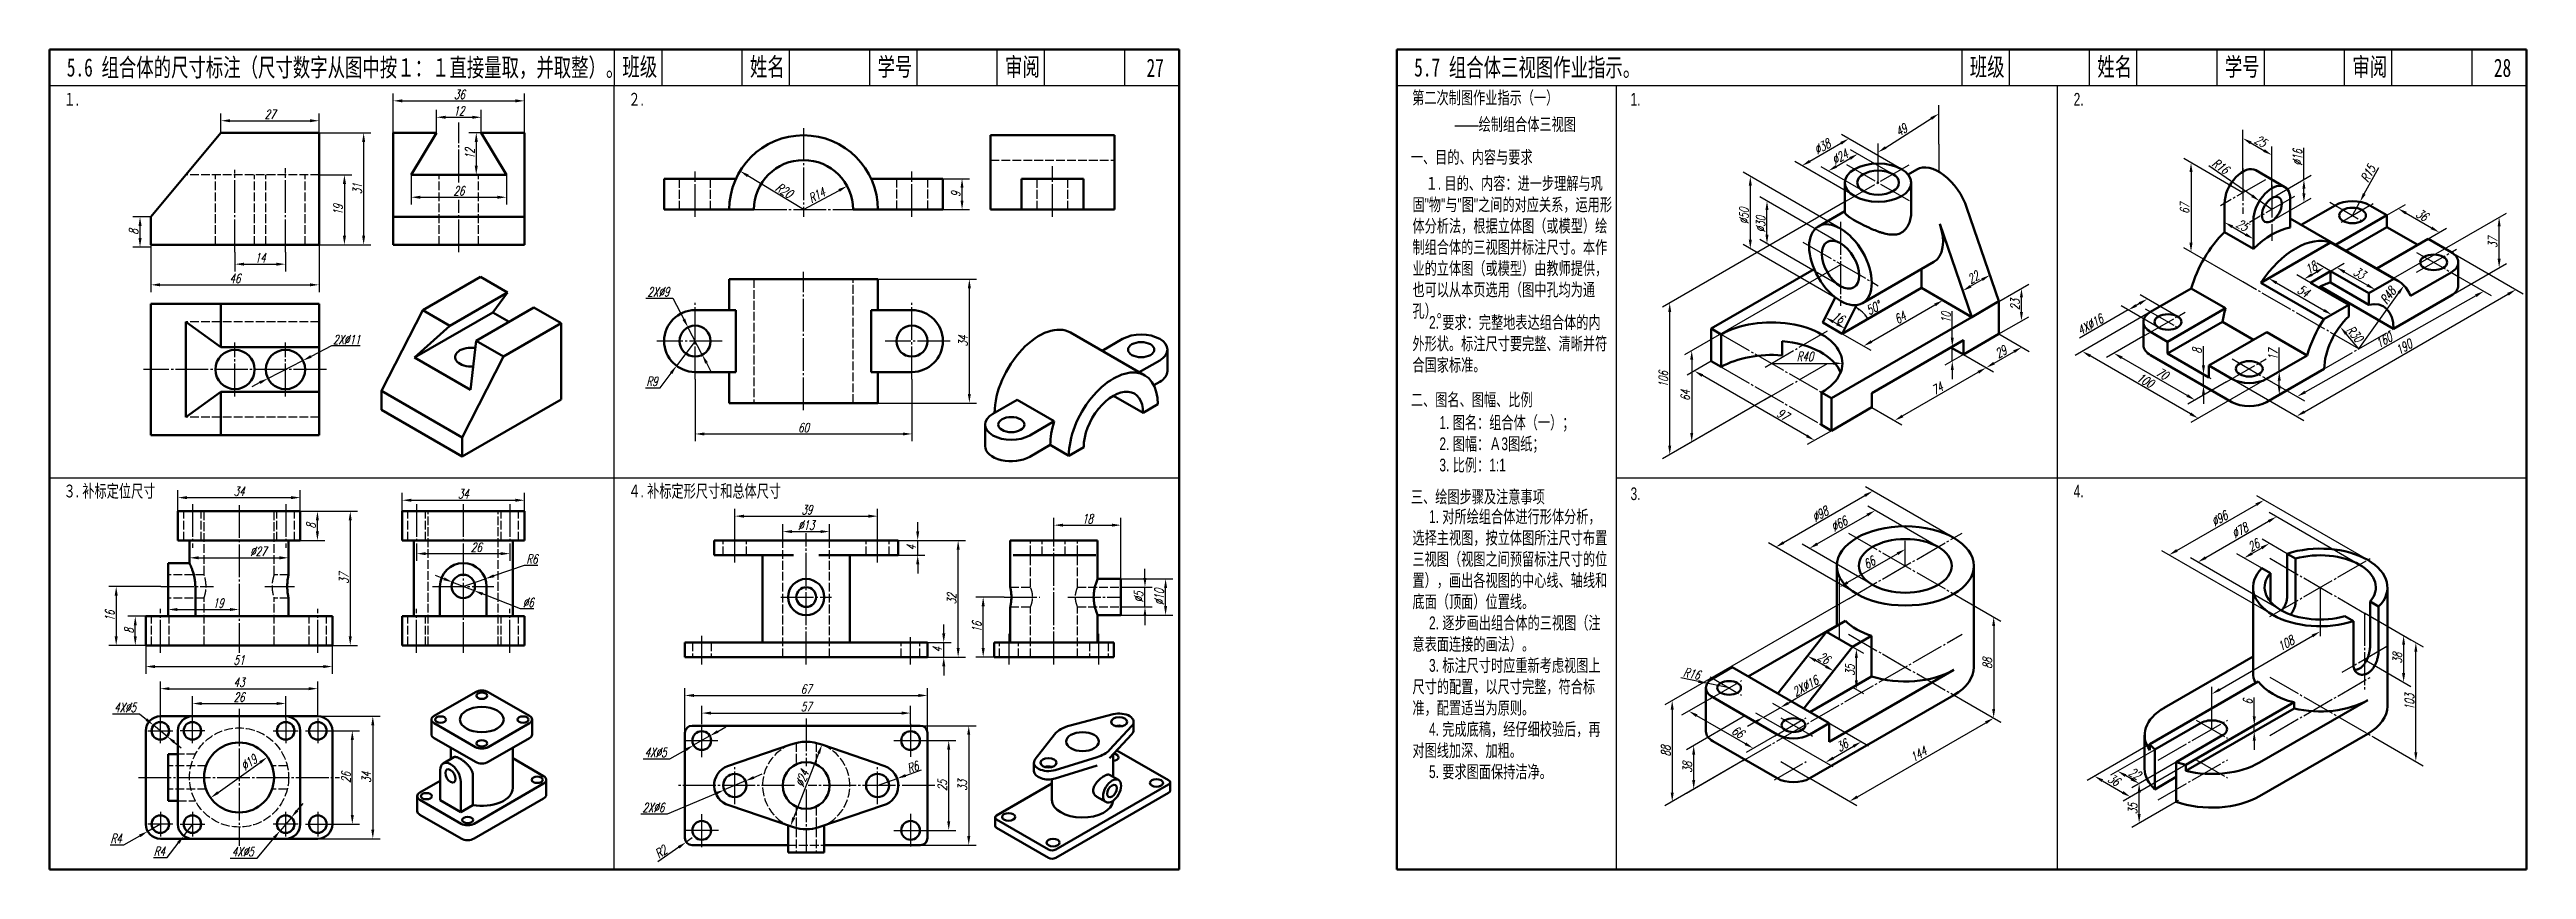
# Model space of a CAD drawing. Header units: millimetres. Extents: x 94 to 2877, y 87 to 1089.
# Drawn here: x 858 to 1538, y 88 to 313 of the extents above; entities that cross this region are included whole.
import ezdxf

# ---------------------------------------------------------------- set-up
doc = ezdxf.new("R2010")
doc.units = ezdxf.units.MM
doc.header["$LTSCALE"] = 0.6
doc.header["$PDMODE"] = 33
doc.header["$PDSIZE"] = 1.5
doc.linetypes.add('myCENTER', pattern=[18, 15, -1, 1, -1])
doc.linetypes.add('myHIDDEN', pattern=[5, 4, -1])
doc.layers.get('Defpoints').update_dxf_attribs({"lineweight": 20})
for name, color, linetype, lineweight in [('中心线', 7, 'myCENTER', 25), ('尺寸', 7, 'Continuous', 25), ('标题文字', 7, 'Continuous', 25), ('答案尺寸', 1, 'Continuous', 25), ('答案粗实线', 1, 'Continuous', 50), ('粗实线', 7, 'Continuous', 50), ('细实线', 7, 'Continuous', 25), ('虚线', 7, 'myHIDDEN', 25), ('轴测图', 7, 'Continuous', 50)]:
    doc.layers.add(name, color=color, linetype=linetype, lineweight=lineweight)
doc.styles.add('图中汉字2-3.5号', font='', dxfattribs={"width": 0.7, "height": 3.5})
doc.styles.add('尺寸文字1-2.5号', font='txt.shx', dxfattribs={"width": 0.7, "oblique": 15, "height": 2.5})
doc.styles.add('标题汉字1-5号', font='', dxfattribs={"width": 0.7, "height": 5})
doc.styles.add('标题汉字2-3.5号', font='', dxfattribs={"width": 0.7, "height": 3.5})
doc.styles.get('图中汉字2-3.5号').set_extended_font_data('FZFangSong-Z02')
doc.styles.get('标题汉字1-5号').set_extended_font_data('SimSun')
doc.styles.get('标题汉字2-3.5号').set_extended_font_data('FZFangSong-Z02')
doc.dimstyles.new('尺寸25', dxfattribs={"dimtxt": 2.5, "dimasz": 2.5, "dimexe": 2, "dimexo": 0, "dimgap": 0.5, "dimtad": 1, "dimdec": 0, "dimdsep": 46, "dimtxsty": '尺寸文字1-2.5号', "dimcen": 0, "dimadec": 0, "dimazin": 0, "dimtfac": 1, "dimtdec": 0, "dimtmove": 0, "dimatfit": 3, "dimfxl": 1, "dimarcsym": 0})
doc.dimstyles.new('尺寸25$3', dxfattribs={"dimtxt": 2.5, "dimasz": 2.5, "dimexe": 1, "dimexo": 0, "dimgap": 0.5, "dimtad": 1, "dimdec": 0, "dimdsep": 46, "dimtxsty": '尺寸文字1-2.5号', "dimcen": 0, "dimadec": 0, "dimazin": 0, "dimtfac": 1, "dimtdec": 0, "dimtmove": 0, "dimatfit": 1, "dimfxl": 1, "dimarcsym": 0})
doc.dimstyles.new('尺寸25$4', dxfattribs={"dimtxt": 2.5, "dimasz": 2.5, "dimexe": 1, "dimexo": 0, "dimgap": 0.5, "dimtad": 1, "dimdec": 0, "dimdsep": 46, "dimtxsty": '尺寸文字1-2.5号', "dimcen": 0, "dimadec": 0, "dimazin": 0, "dimtfac": 1, "dimtdec": 0, "dimtmove": 0, "dimatfit": 1, "dimfxl": 1, "dimarcsym": 0})
doc.dimstyles.new('水平标注25', dxfattribs={"dimtxt": 2.5, "dimasz": 2.5, "dimexe": 2, "dimexo": 0, "dimgap": 0.5, "dimtad": 1, "dimtih": 1, "dimtoh": 1, "dimdec": 0, "dimzin": 0, "dimdsep": 46, "dimtxsty": '尺寸文字1-2.5号', "dimcen": 0, "dimadec": 0, "dimazin": 0, "dimtfac": 1, "dimtdec": 0, "dimtmove": 1, "dimatfit": 3, "dimfxl": 1, "dimtolj": 1, "dimtzin": 0, "dimarcsym": 0})

msp = doc.modelspace()

# ---------------------------------------------------------------- texts
at = {"layer": '中心线', "char_height": 3.5, "width": 53.59907, "attachment_point": 1, "style": '图中汉字2-3.5号'}
for s, insert in [('     2. 要求：完整地表达组合体的内外形状。标注尺寸要完整、清晰并符合国家标准。', (1232.107, 239.505)), ('1. 图名：组合体（一）；\\P2. 图幅：Ａ3图纸；\\P3. 比例：1:1', (1239.504, 212.025)), ('     1. 对所绘组合体进行形体分析，选择主视图，按立体图所注尺寸布置三视图（视图之间预留标注尺寸的位置），画出各视图的中心线、轴线和底面（顶面）位置线。\\P     2. 逐步画出组合体的三视图（注意表面连接的画法）。\\P     3. 标注尺寸时应重新考虑视图上尺寸的配置，以尺寸完整，符合标准，配置适当为原则。\\P     4. 完成底稿，经仔细校验后，再对图线加深、加粗。\\P     5. 要求图面保持洁净。', (1232.107, 186.223))]:
    msp.add_mtext(s, dxfattribs=dict(at, insert=insert))
at = {"layer": '尺寸', "char_height": 2.5, "attachment_point": 5, "style": '尺寸文字1-2.5号'}
for s, insert, rotation in [('R48', (1499.849, 245.085), 54.517677), ('50%%d', (1358.606, 241.701), 28.222192), ('108', (1471.8, 149.66), 30), ('R16', (1308.756, 141.379), 348.196615)]:
    msp.add_mtext(s, dxfattribs=dict(at, insert=insert, rotation=rotation))
at = {"layer": '尺寸', "insert": (1339.837, 228.386), "char_height": 2.5, "attachment_point": 5, "style": '尺寸文字1-2.5号'}
msp.add_mtext('R40', dxfattribs=at)
at = {"layer": '标题文字', "width": 0.7}
for s, height, style, p in [('5.6 组合体的尺寸标注（尺寸数字从图中按１：１直接量取，并取整）。', 5, '标题汉字1-5号', (862.804, 305.227)), ('班级', 5, '标题汉字1-5号', (1015.295, 305.393)), ('姓名', 5, '标题汉字1-5号', (1050.295, 305.393)), ('学号', 5, '标题汉字1-5号', (1085.295, 305.393)), ('审阅', 5, '标题汉字1-5号', (1120.295, 305.393)), ('27', 5, '标题汉字1-5号', (1159.127, 305.125)), ('5.7 组合体三视图作业指示。', 5, '标题汉字1-5号', (1232.573, 305.227)), ('班级', 5, '标题汉字1-5号', (1385.064, 305.393)), ('姓名', 5, '标题汉字1-5号', (1420.064, 305.393)), ('学号', 5, '标题汉字1-5号', (1455.064, 305.393)), ('审阅', 5, '标题汉字1-5号', (1490.064, 305.393)), ('28', 5, '标题汉字1-5号', (1528.896, 305.125)), ('１.', 3.5, '标题汉字2-3.5号', (861.908, 297.222)), ('２.', 3.5, '标题汉字2-3.5号', (1016.908, 297.222)), ('第二次制图作业指示（一）', 3.5, '标题汉字2-3.5号', (1232.037, 297.669)), ('1.', 3.5, '标题汉字2-3.5号', (1291.957, 297.222)), ('2.', 3.5, '标题汉字2-3.5号', (1413.576, 297.222)), ('——绘制组合体三视图', 3.5, '标题汉字2-3.5号', (1243.702, 290.359)), ('一、目的、内容与要求', 3.5, '标题汉字2-3.5号', (1231.677, 281.36)), ('二、图名、图幅、比例', 3.5, '图中汉字2-3.5号', (1231.677, 214.796)), ('３. 补标定位尺寸', 3.5, '标题汉字2-3.5号', (861.908, 189.722)), ('４. 补标定形尺寸和总体尺寸', 3.5, '标题汉字2-3.5号', (1016.908, 189.722)), ('三、绘图步骤及注意事项', 3.5, '图中汉字2-3.5号', (1231.677, 188.156)), ('3.', 3.5, '标题汉字2-3.5号', (1291.957, 188.983)), ('4.', 3.5, '标题汉字2-3.5号', (1413.576, 189.722))]:
    msp.add_text(s, height=height, dxfattribs=dict(at, style=style)).set_placement(p)
at = {"layer": '标题文字', "insert": (1232.107, 277.662), "char_height": 3.5, "width": 55.30726, "attachment_point": 1, "style": '图中汉字2-3.5号'}
msp.add_mtext('    １. 目的、内容：进一步理解与巩固"物"与"图"之间的对应关系，运用形体分析法，根据立体图（或模型）绘制组合体的三视图并标注尺寸。本作业的立体图（或模型）由教师提供，也可以从本页选用（图中孔均为通孔）。', dxfattribs=at)
at = {"layer": '答案尺寸', "insert": (1094.981, 115.702), "char_height": 2.5, "attachment_point": 5, "rotation": 19.56727, "style": '尺寸文字1-2.5号'}
msp.add_mtext('R6', dxfattribs=at)

# ---------------------------------------------------------------- blocks, each defined once
blk = doc.blocks.new('*D219')
at = {"layer": 'Defpoints', "color": 0}
for p in [(1035.25, 222.13), (1094.75, 222.13), (1094.75, 207.14)]:
    blk.add_point(p, dxfattribs=at)
at = {"layer": '答案尺寸', "color": 0, "lineweight": -2}
for p, q in [((1035.25, 222.13), (1035.25, 205.14)), ((1094.75, 222.13), (1094.75, 205.14)), ((1037.75, 207.14), (1092.25, 207.14))]:
    blk.add_line(p, q, dxfattribs=at)
at = {"layer": '答案尺寸', "color": 0}
for points in [[(1037.75, 207.55), (1037.75, 206.72), (1035.25, 207.14)], [(1092.25, 207.55), (1092.25, 206.72), (1094.75, 207.14)]]:
    blk.add_solid(points, dxfattribs=at)
at = {"layer": '答案尺寸', "color": 0, "insert": (1065, 208.89), "char_height": 2.5, "attachment_point": 5, "style": '尺寸文字1-2.5号'}
blk.add_mtext('60', dxfattribs=at)
blk = doc.blocks.new('*D220')
at = {"layer": 'Defpoints', "color": 0}
for p in [(1103.25, 277.19), (1108.5, 277.19), (1103.25, 268.69)]:
    blk.add_point(p, dxfattribs=at)
at = {"layer": '答案尺寸', "color": 0, "lineweight": -2}
for p, q in [((1103.25, 277.19), (1110.5, 277.19)), ((1108.5, 271.19), (1108.5, 274.69)), ((1103.25, 268.69), (1110.5, 268.69))]:
    blk.add_line(p, q, dxfattribs=at)
at = {"layer": '答案尺寸', "color": 0}
for points in [[(1108.08, 274.69), (1108.91, 274.69), (1108.5, 277.19)], [(1108.08, 271.19), (1108.91, 271.19), (1108.5, 268.69)]]:
    blk.add_solid(points, dxfattribs=at)
at = {"layer": '答案尺寸', "color": 0, "insert": (1106.75, 272.94), "char_height": 2.5, "attachment_point": 5, "rotation": 90, "style": '尺寸文字1-2.5号'}
blk.add_mtext('9', dxfattribs=at)
blk = doc.blocks.new('*D221')
at = {"layer": 'Defpoints', "color": 0}
for p in [(1076.96, 275.16), (1065, 268.69)]:
    blk.add_point(p, dxfattribs=at)
at = {"layer": '答案尺寸', "color": 0, "lineweight": -2}
blk.add_line((1065, 268.69), (1074.76, 273.97), dxfattribs=at)
at = {"layer": '答案尺寸', "color": 0}
blk.add_solid([(1074.56, 274.34), (1074.96, 273.61), (1076.96, 275.16)], dxfattribs=at)
at = {"layer": '答案尺寸', "color": 0, "insert": (1068.62, 272.64), "char_height": 2.5, "attachment_point": 5, "rotation": 28.42136, "style": '尺寸文字1-2.5号'}
blk.add_mtext('R14', dxfattribs=at)
blk = doc.blocks.new('*D222')
at = {"layer": 'Defpoints', "color": 0}
for p in [(1047.57, 279.29), (1065, 268.69)]:
    blk.add_point(p, dxfattribs=at)
at = {"layer": '答案尺寸', "color": 0, "lineweight": -2}
blk.add_line((1065, 268.69), (1049.7, 277.99), dxfattribs=at)
at = {"layer": '答案尺寸', "color": 0}
blk.add_solid([(1049.92, 278.34), (1049.49, 277.63), (1047.57, 279.29)], dxfattribs=at)
at = {"layer": '答案尺寸', "color": 0, "insert": (1059.68, 273.97), "char_height": 2.5, "attachment_point": 5, "rotation": 328.70997, "style": '尺寸文字1-2.5号'}
blk.add_mtext('R20', dxfattribs=at)
blk = doc.blocks.new('*D223')
at = {"layer": 'Defpoints', "color": 0}
for p in [(1035.25, 232.63), (1030.15, 225.83)]:
    blk.add_point(p, dxfattribs=at)
at = {"layer": '答案尺寸', "color": 0, "lineweight": -2}
for p, q in [((1035.25, 232.63), (1030.15, 225.83)), ((1021.67, 219.83), (1025.64, 219.83)), ((1025.64, 219.83), (1028.65, 223.83))]:
    blk.add_line(p, q, dxfattribs=at)
at = {"layer": '答案尺寸', "color": 0}
blk.add_solid([(1028.31, 224.08), (1028.98, 223.58), (1030.15, 225.83)], dxfattribs=at)
at = {"layer": '答案尺寸', "color": 0, "insert": (1023.41, 221.58), "char_height": 2.5, "attachment_point": 5, "style": '尺寸文字1-2.5号'}
blk.add_mtext('\\A1;R9', dxfattribs=at)
blk = doc.blocks.new('*D224')
at = {"layer": 'Defpoints', "color": 0}
for p in [(1085.4, 249.63), (1110.51, 249.63), (1085.4, 215.63)]:
    blk.add_point(p, dxfattribs=at)
at = {"layer": '答案尺寸', "color": 0, "lineweight": -2}
for p, q in [((1085.4, 249.63), (1112.51, 249.63)), ((1110.51, 218.13), (1110.51, 247.13)), ((1085.4, 215.63), (1112.51, 215.63))]:
    blk.add_line(p, q, dxfattribs=at)
at = {"layer": '答案尺寸', "color": 0}
for points in [[(1110.09, 247.13), (1110.92, 247.13), (1110.51, 249.63)], [(1110.09, 218.13), (1110.92, 218.13), (1110.51, 215.63)]]:
    blk.add_solid(points, dxfattribs=at)
at = {"layer": '答案尺寸', "color": 0, "insert": (1108.76, 232.63), "char_height": 2.5, "attachment_point": 5, "rotation": 90, "style": '尺寸文字1-2.5号'}
blk.add_mtext('34', dxfattribs=at)
blk = doc.blocks.new('*D225')
at = {"layer": 'Defpoints', "color": 0}
for p in [(976.57, 294.04), (964.26, 289.8), (976.57, 289.8)]:
    blk.add_point(p, dxfattribs=at)
at = {"layer": '答案尺寸', "color": 0, "lineweight": -2}
for p, q in [((964.26, 289.8), (964.26, 296.04)), ((966.76, 294.04), (974.07, 294.04)), ((976.57, 289.8), (976.57, 296.04))]:
    blk.add_line(p, q, dxfattribs=at)
at = {"layer": '答案尺寸', "color": 0}
for points in [[(966.76, 294.46), (966.76, 293.63), (964.26, 294.04)], [(974.07, 294.46), (974.07, 293.63), (976.57, 294.04)]]:
    blk.add_solid(points, dxfattribs=at)
at = {"layer": '答案尺寸', "color": 0, "insert": (970.41, 295.79), "char_height": 2.5, "attachment_point": 5, "style": '尺寸文字1-2.5号'}
blk.add_mtext('12', dxfattribs=at)
blk = doc.blocks.new('*D226')
at = {"layer": 'Defpoints', "color": 0}
for p in [(988.41, 298.55), (952.41, 289.8), (988.41, 289.8)]:
    blk.add_point(p, dxfattribs=at)
at = {"layer": '答案尺寸', "color": 0, "lineweight": -2}
for p, q in [((952.41, 289.8), (952.41, 300.55)), ((988.41, 289.8), (988.41, 300.55)), ((954.91, 298.55), (985.91, 298.55))]:
    blk.add_line(p, q, dxfattribs=at)
at = {"layer": '答案尺寸', "color": 0}
for points in [[(954.91, 298.96), (954.91, 298.13), (952.41, 298.55)], [(985.91, 298.96), (985.91, 298.13), (988.41, 298.55)]]:
    blk.add_solid(points, dxfattribs=at)
at = {"layer": '答案尺寸', "color": 0, "insert": (970.54, 300.3), "char_height": 2.5, "attachment_point": 5, "style": '尺寸文字1-2.5号'}
blk.add_mtext('36', dxfattribs=at)
blk = doc.blocks.new('*D227')
at = {"layer": 'Defpoints', "color": 0}
for p in [(976.57, 289.8), (975.18, 278.26), (975.8, 278.26)]:
    blk.add_point(p, dxfattribs=at)
at = {"layer": '答案尺寸', "color": 0, "lineweight": -2}
for p, q in [((976.57, 289.8), (973.18, 289.8)), ((975.18, 287.3), (975.18, 280.76)), ((975.8, 278.26), (973.18, 278.26))]:
    blk.add_line(p, q, dxfattribs=at)
at = {"layer": '答案尺寸', "color": 0}
for points in [[(974.76, 287.3), (975.6, 287.3), (975.18, 289.8)], [(974.76, 280.76), (975.6, 280.76), (975.18, 278.26)]]:
    blk.add_solid(points, dxfattribs=at)
at = {"layer": '答案尺寸', "color": 0, "insert": (973.43, 284.03), "char_height": 2.5, "attachment_point": 5, "rotation": 90, "style": '尺寸文字1-2.5号'}
blk.add_mtext('12', dxfattribs=at)
blk = doc.blocks.new('*D228')
at = {"layer": 'Defpoints', "color": 0}
for p in [(957.33, 278.26), (983.49, 278.26), (983.49, 272.1)]:
    blk.add_point(p, dxfattribs=at)
at = {"layer": '答案尺寸', "color": 0, "lineweight": -2}
for p, q in [((957.33, 278.26), (957.33, 270.1)), ((959.83, 272.1), (980.99, 272.1)), ((983.49, 278.26), (983.49, 270.1))]:
    blk.add_line(p, q, dxfattribs=at)
at = {"layer": '答案尺寸', "color": 0}
for points in [[(959.83, 272.51), (959.83, 271.68), (957.33, 272.1)], [(980.99, 272.51), (980.99, 271.68), (983.49, 272.1)]]:
    blk.add_solid(points, dxfattribs=at)
at = {"layer": '答案尺寸', "color": 0, "insert": (970.41, 273.85), "char_height": 2.5, "attachment_point": 5, "style": '尺寸文字1-2.5号'}
blk.add_mtext('26', dxfattribs=at)
blk = doc.blocks.new('*D229')
at = {"layer": 'Defpoints', "color": 0}
for p in [(932.05, 278.26), (932.05, 259.02), (939, 259.02)]:
    blk.add_point(p, dxfattribs=at)
at = {"layer": '答案尺寸', "color": 0, "lineweight": -2}
for p, q in [((932.05, 278.26), (941, 278.26)), ((939, 275.76), (939, 261.52)), ((932.05, 259.02), (941, 259.02))]:
    blk.add_line(p, q, dxfattribs=at)
at = {"layer": '答案尺寸', "color": 0}
for points in [[(938.58, 275.76), (939.42, 275.76), (939, 278.26)], [(938.58, 261.52), (939.42, 261.52), (939, 259.02)]]:
    blk.add_solid(points, dxfattribs=at)
at = {"layer": '答案尺寸', "color": 0, "insert": (937.25, 268.64), "char_height": 2.5, "attachment_point": 5, "rotation": 90, "style": '尺寸文字1-2.5号'}
blk.add_mtext('19', dxfattribs=at)
blk = doc.blocks.new('*D230')
at = {"layer": 'Defpoints', "color": 0}
for p in [(932.05, 289.8), (932.05, 259.02), (944.27, 259.02)]:
    blk.add_point(p, dxfattribs=at)
at = {"layer": '答案尺寸', "color": 0, "lineweight": -2}
for p, q in [((932.05, 289.8), (946.27, 289.8)), ((944.27, 287.3), (944.27, 261.52)), ((932.05, 259.02), (946.27, 259.02))]:
    blk.add_line(p, q, dxfattribs=at)
at = {"layer": '答案尺寸', "color": 0}
for points in [[(943.86, 287.3), (944.69, 287.3), (944.27, 289.8)], [(943.86, 261.52), (944.69, 261.52), (944.27, 259.02)]]:
    blk.add_solid(points, dxfattribs=at)
at = {"layer": '答案尺寸', "color": 0, "insert": (942.52, 274.41), "char_height": 2.5, "attachment_point": 5, "rotation": 90, "style": '尺寸文字1-2.5号'}
blk.add_mtext('31', dxfattribs=at)
blk = doc.blocks.new('*D231')
at = {"layer": 'Defpoints', "color": 0}
for p in [(908.96, 257.02), (922.81, 257.02), (922.81, 253.73)]:
    blk.add_point(p, dxfattribs=at)
at = {"layer": '答案尺寸', "color": 0, "lineweight": -2}
for p, q in [((908.96, 257.02), (908.96, 251.73)), ((911.46, 253.73), (920.31, 253.73)), ((922.81, 257.02), (922.81, 251.73))]:
    blk.add_line(p, q, dxfattribs=at)
at = {"layer": '答案尺寸', "color": 0}
for points in [[(911.46, 254.14), (911.46, 253.31), (908.96, 253.73)], [(920.31, 254.14), (920.31, 253.31), (922.81, 253.73)]]:
    blk.add_solid(points, dxfattribs=at)
at = {"layer": '答案尺寸', "color": 0, "insert": (915.89, 255.48), "char_height": 2.5, "attachment_point": 5, "style": '尺寸文字1-2.5号'}
blk.add_mtext('14', dxfattribs=at)
blk = doc.blocks.new('*D232')
at = {"layer": 'Defpoints', "color": 0}
for p in [(885.88, 259.02), (932.05, 259.02), (932.05, 248.06)]:
    blk.add_point(p, dxfattribs=at)
at = {"layer": '答案尺寸', "color": 0, "lineweight": -2}
for p, q in [((885.88, 259.02), (885.88, 246.06)), ((932.05, 259.02), (932.05, 246.06)), ((888.38, 248.06), (929.55, 248.06))]:
    blk.add_line(p, q, dxfattribs=at)
at = {"layer": '答案尺寸', "color": 0}
for points in [[(888.38, 248.48), (888.38, 247.65), (885.88, 248.06)], [(929.55, 248.48), (929.55, 247.65), (932.05, 248.06)]]:
    blk.add_solid(points, dxfattribs=at)
at = {"layer": '答案尺寸', "color": 0, "insert": (908.96, 249.81), "char_height": 2.5, "attachment_point": 5, "style": '尺寸文字1-2.5号'}
blk.add_mtext('46', dxfattribs=at)
blk = doc.blocks.new('*D233')
at = {"layer": 'Defpoints', "color": 0}
for p in [(882.91, 266.72), (885.88, 266.72), (885.88, 258.4)]:
    blk.add_point(p, dxfattribs=at)
at = {"layer": '答案尺寸', "color": 0, "lineweight": -2}
for p, q in [((885.88, 266.72), (880.91, 266.72)), ((885.88, 258.4), (880.91, 258.4)), ((882.91, 260.9), (882.91, 264.22))]:
    blk.add_line(p, q, dxfattribs=at)
at = {"layer": '答案尺寸', "color": 0}
for points in [[(882.49, 264.22), (883.33, 264.22), (882.91, 266.72)], [(882.49, 260.9), (883.33, 260.9), (882.91, 258.4)]]:
    blk.add_solid(points, dxfattribs=at)
at = {"layer": '答案尺寸', "color": 0, "insert": (881.16, 262.56), "char_height": 2.5, "attachment_point": 5, "rotation": 90, "style": '尺寸文字1-2.5号'}
blk.add_mtext('8', dxfattribs=at)
blk = doc.blocks.new('*D234')
at = {"layer": 'Defpoints', "color": 0}
for p in [(932.05, 293.09), (905.12, 289.8), (932.05, 289.8)]:
    blk.add_point(p, dxfattribs=at)
at = {"layer": '答案尺寸', "color": 0, "lineweight": -2}
for p, q in [((905.12, 289.8), (905.12, 295.09)), ((907.62, 293.09), (929.55, 293.09)), ((932.05, 289.8), (932.05, 295.09))]:
    blk.add_line(p, q, dxfattribs=at)
at = {"layer": '答案尺寸', "color": 0}
for points in [[(907.62, 293.51), (907.62, 292.68), (905.12, 293.09)], [(929.55, 293.51), (929.55, 292.68), (932.05, 293.09)]]:
    blk.add_solid(points, dxfattribs=at)
at = {"layer": '答案尺寸', "color": 0, "insert": (918.58, 294.84), "char_height": 2.5, "attachment_point": 5, "style": '尺寸文字1-2.5号'}
blk.add_mtext('27', dxfattribs=at)
blk = doc.blocks.new('*D235')
at = {"layer": 'Defpoints', "color": 0}
for p in [(927.61, 227.28), (918.02, 222.37)]:
    blk.add_point(p, dxfattribs=at)
at = {"layer": '答案尺寸', "color": 0, "lineweight": -2}
for p, q in [((935.43, 231.28), (929.84, 228.42)), ((943.3, 231.28), (935.43, 231.28)), ((918.02, 222.37), (927.61, 227.28)), ((915.79, 221.23), (913.57, 220.09))]:
    blk.add_line(p, q, dxfattribs=at)
at = {"layer": '答案尺寸', "color": 0}
for points in [[(929.65, 228.79), (930.03, 228.05), (927.61, 227.28)], [(915.6, 221.6), (915.98, 220.86), (918.02, 222.37)]]:
    blk.add_solid(points, dxfattribs=at)
at = {"layer": '答案尺寸', "color": 0, "insert": (939.61, 233.03), "char_height": 2.5, "attachment_point": 5, "style": '尺寸文字1-2.5号'}
blk.add_mtext('\\A1;2X%%c11', dxfattribs=at)
blk = doc.blocks.new('*D236')
at = {"layer": 'Defpoints', "color": 0}
for p in [(922.88, 133.16), (897.28, 129.07), (922.88, 129.07)]:
    blk.add_point(p, dxfattribs=at)
at = {"layer": '答案尺寸', "color": 0, "lineweight": -2}
for p, q in [((897.28, 129.07), (897.28, 135.16)), ((899.78, 133.16), (920.38, 133.16)), ((922.88, 129.07), (922.88, 135.16))]:
    blk.add_line(p, q, dxfattribs=at)
at = {"layer": '答案尺寸', "color": 0}
for points in [[(899.78, 133.58), (899.78, 132.75), (897.28, 133.16)], [(920.38, 133.58), (920.38, 132.75), (922.88, 133.16)]]:
    blk.add_solid(points, dxfattribs=at)
at = {"layer": '答案尺寸', "color": 0, "insert": (910.08, 134.91), "char_height": 2.5, "attachment_point": 5, "style": '尺寸文字1-2.5号'}
blk.add_mtext('26', dxfattribs=at)
blk = doc.blocks.new('*D237')
at = {"layer": 'Defpoints', "color": 0}
for p in [(931.68, 137.24), (931.68, 129.67), (888.48, 129.07)]:
    blk.add_point(p, dxfattribs=at)
at = {"layer": '答案尺寸', "color": 0, "lineweight": -2}
for p, q in [((888.48, 129.07), (888.48, 139.24)), ((890.98, 137.24), (929.18, 137.24)), ((931.68, 129.67), (931.68, 139.24))]:
    blk.add_line(p, q, dxfattribs=at)
at = {"layer": '答案尺寸', "color": 0}
for points in [[(890.98, 137.66), (890.98, 136.82), (888.48, 137.24)], [(929.18, 137.66), (929.18, 136.82), (931.68, 137.24)]]:
    blk.add_solid(points, dxfattribs=at)
at = {"layer": '答案尺寸', "color": 0, "insert": (910.08, 138.99), "char_height": 2.5, "attachment_point": 5, "style": '尺寸文字1-2.5号'}
blk.add_mtext('43', dxfattribs=at)
blk = doc.blocks.new('*D238')
at = {"layer": 'Defpoints', "color": 0}
for p in [(935.08, 125.67), (941.16, 125.67), (935.08, 100.07)]:
    blk.add_point(p, dxfattribs=at)
at = {"layer": '答案尺寸', "color": 0, "lineweight": -2}
for p, q in [((935.08, 125.67), (943.16, 125.67)), ((941.16, 102.57), (941.16, 123.17)), ((935.08, 100.07), (943.16, 100.07))]:
    blk.add_line(p, q, dxfattribs=at)
at = {"layer": '答案尺寸', "color": 0}
for points in [[(940.75, 123.17), (941.58, 123.17), (941.16, 125.67)], [(940.75, 102.57), (941.58, 102.57), (941.16, 100.07)]]:
    blk.add_solid(points, dxfattribs=at)
at = {"layer": '答案尺寸', "color": 0, "insert": (939.41, 112.87), "char_height": 2.5, "attachment_point": 5, "rotation": 90, "style": '尺寸文字1-2.5号'}
blk.add_mtext('26', dxfattribs=at)
blk = doc.blocks.new('*D239')
at = {"layer": 'Defpoints', "color": 0}
for p in [(931.68, 129.67), (931.68, 96.07), (946.79, 96.07)]:
    blk.add_point(p, dxfattribs=at)
at = {"layer": '尺寸', "color": 0, "lineweight": -2}
for p, q in [((931.68, 129.67), (948.79, 129.67)), ((946.79, 127.17), (946.79, 98.57)), ((931.68, 96.07), (948.79, 96.07))]:
    blk.add_line(p, q, dxfattribs=at)
at = {"layer": '尺寸', "color": 0}
for points in [[(946.37, 127.17), (947.2, 127.17), (946.79, 129.67)], [(946.37, 98.57), (947.2, 98.57), (946.79, 96.07)]]:
    blk.add_solid(points, dxfattribs=at)
at = {"layer": '尺寸', "color": 0, "insert": (945.04, 112.87), "char_height": 2.5, "attachment_point": 5, "rotation": 90, "style": '尺寸文字1-2.5号'}
blk.add_mtext('34', dxfattribs=at)
blk = doc.blocks.new('*D240')
at = {"layer": 'Defpoints', "color": 0}
for p in [(886.62, 127.18), (890.35, 124.15)]:
    blk.add_point(p, dxfattribs=at)
at = {"layer": '尺寸', "color": 0, "lineweight": -2}
for p, q in [((875.38, 130.33), (882.74, 130.33)), ((882.74, 130.33), (884.68, 128.76)), ((890.35, 124.15), (886.62, 127.18)), ((892.29, 122.58), (894.23, 121))]:
    blk.add_line(p, q, dxfattribs=at)
at = {"layer": '尺寸', "color": 0}
for points in [[(884.94, 129.08), (884.42, 128.43), (886.62, 127.18)], [(892.55, 122.9), (892.02, 122.25), (890.35, 124.15)]]:
    blk.add_solid(points, dxfattribs=at)
at = {"layer": '尺寸', "color": 0, "insert": (878.81, 132.08), "char_height": 2.5, "attachment_point": 5, "style": '尺寸文字1-2.5号'}
blk.add_mtext('\\A1;4X%%C5', dxfattribs=at)
blk = doc.blocks.new('*D241')
at = {"layer": 'Defpoints', "color": 0}
for p in [(885.01, 98.08), (888.48, 100.07)]:
    blk.add_point(p, dxfattribs=at)
at = {"layer": '尺寸', "color": 0, "lineweight": -2}
for p, q in [((878.5, 94.37), (882.84, 96.84)), ((888.48, 100.07), (885.01, 98.08)), ((874.7, 94.37), (878.5, 94.37))]:
    blk.add_line(p, q, dxfattribs=at)
at = {"layer": '尺寸', "color": 0}
blk.add_solid([(882.63, 97.21), (883.04, 96.48), (885.01, 98.08)], dxfattribs=at)
at = {"layer": '尺寸', "color": 0, "insert": (876.35, 96.12), "char_height": 2.5, "attachment_point": 5, "style": '尺寸文字1-2.5号'}
blk.add_mtext('\\A1;R4', dxfattribs=at)
blk = doc.blocks.new('*D242')
at = {"layer": 'Defpoints', "color": 0}
for p in [(884.48, 149.11), (935.68, 149.11), (935.68, 143.31)]:
    blk.add_point(p, dxfattribs=at)
at = {"layer": '尺寸', "color": 0, "lineweight": -2}
for p, q in [((884.48, 149.11), (884.48, 141.31)), ((886.98, 143.31), (933.18, 143.31)), ((935.68, 149.11), (935.68, 141.31))]:
    blk.add_line(p, q, dxfattribs=at)
at = {"layer": '尺寸', "color": 0}
for points in [[(886.98, 143.72), (886.98, 142.89), (884.48, 143.31)], [(933.18, 143.72), (933.18, 142.89), (935.68, 143.31)]]:
    blk.add_solid(points, dxfattribs=at)
at = {"layer": '尺寸', "color": 0, "insert": (910.08, 145.06), "char_height": 2.5, "attachment_point": 5, "style": '尺寸文字1-2.5号'}
blk.add_mtext('51', dxfattribs=at)
blk = doc.blocks.new('*D243')
at = {"layer": 'Defpoints', "color": 0}
for p in [(888.64, 165.3), (876.36, 149.11), (884.48, 149.11)]:
    blk.add_point(p, dxfattribs=at)
at = {"layer": '答案尺寸', "color": 0, "lineweight": -2}
for p, q in [((888.64, 165.3), (874.36, 165.3)), ((876.36, 162.8), (876.36, 151.61)), ((884.48, 149.11), (874.36, 149.11))]:
    blk.add_line(p, q, dxfattribs=at)
at = {"layer": '答案尺寸', "color": 0}
for points in [[(875.95, 162.8), (876.78, 162.8), (876.36, 165.3)], [(875.95, 151.61), (876.78, 151.61), (876.36, 149.11)]]:
    blk.add_solid(points, dxfattribs=at)
at = {"layer": '答案尺寸', "color": 0, "insert": (874.61, 157.21), "char_height": 2.5, "attachment_point": 5, "rotation": 90, "style": '尺寸文字1-2.5号'}
blk.add_mtext('16', dxfattribs=at)
blk = doc.blocks.new('*D244')
at = {"layer": 'Defpoints', "color": 0}
for p in [(881.6, 157.11), (884.48, 157.11), (884.48, 149.11)]:
    blk.add_point(p, dxfattribs=at)
at = {"layer": '尺寸', "color": 0, "lineweight": -2}
for p, q in [((884.48, 157.11), (879.6, 157.11)), ((881.6, 151.61), (881.6, 154.61)), ((884.48, 149.11), (879.6, 149.11))]:
    blk.add_line(p, q, dxfattribs=at)
at = {"layer": '尺寸', "color": 0}
for points in [[(881.18, 154.61), (882.01, 154.61), (881.6, 157.11)], [(881.18, 151.61), (882.01, 151.61), (881.6, 149.11)]]:
    blk.add_solid(points, dxfattribs=at)
at = {"layer": '尺寸', "color": 0, "insert": (879.85, 153.11), "char_height": 2.5, "attachment_point": 5, "rotation": 90, "style": '尺寸文字1-2.5号'}
blk.add_mtext('8', dxfattribs=at)
blk = doc.blocks.new('*D245')
at = {"layer": 'Defpoints', "color": 0}
for p in [(926.88, 185.91), (935.68, 149.11), (940.6, 149.11)]:
    blk.add_point(p, dxfattribs=at)
at = {"layer": '尺寸', "color": 0, "lineweight": -2}
for p, q in [((926.88, 185.91), (942.6, 185.91)), ((940.6, 183.41), (940.6, 151.61)), ((935.68, 149.11), (942.6, 149.11))]:
    blk.add_line(p, q, dxfattribs=at)
at = {"layer": '尺寸', "color": 0}
for points in [[(940.18, 183.41), (941.01, 183.41), (940.6, 185.91)], [(940.18, 151.61), (941.01, 151.61), (940.6, 149.11)]]:
    blk.add_solid(points, dxfattribs=at)
at = {"layer": '尺寸', "color": 0, "insert": (938.85, 167.51), "char_height": 2.5, "attachment_point": 5, "rotation": 90, "style": '尺寸文字1-2.5号'}
blk.add_mtext('37', dxfattribs=at)
blk = doc.blocks.new('*D246')
at = {"layer": 'Defpoints', "color": 0}
for p in [(926.88, 185.91), (931.59, 185.91), (926.88, 177.91)]:
    blk.add_point(p, dxfattribs=at)
at = {"layer": '尺寸', "color": 0, "lineweight": -2}
for p, q in [((926.88, 185.91), (933.59, 185.91)), ((926.88, 177.91), (933.59, 177.91)), ((931.59, 180.41), (931.59, 183.41))]:
    blk.add_line(p, q, dxfattribs=at)
at = {"layer": '尺寸', "color": 0}
for points in [[(931.17, 183.41), (932, 183.41), (931.59, 185.91)], [(931.17, 180.41), (932, 180.41), (931.59, 177.91)]]:
    blk.add_solid(points, dxfattribs=at)
at = {"layer": '尺寸', "color": 0, "insert": (929.84, 181.91), "char_height": 2.5, "attachment_point": 5, "rotation": 90, "style": '尺寸文字1-2.5号'}
blk.add_mtext('8', dxfattribs=at)
blk = doc.blocks.new('*D247')
at = {"layer": 'Defpoints', "color": 0}
for p in [(971.62, 165.3), (977.67, 167.39)]:
    blk.add_point(p, dxfattribs=at)
at = {"layer": '尺寸', "color": 0, "lineweight": -2}
for p, q in [((988.31, 171.06), (980.03, 168.21)), ((992.11, 171.06), (988.31, 171.06)), ((971.62, 165.3), (977.67, 167.39))]:
    blk.add_line(p, q, dxfattribs=at)
at = {"layer": '尺寸', "color": 0}
blk.add_solid([(979.89, 168.6), (980.17, 167.81), (977.67, 167.39)], dxfattribs=at)
at = {"layer": '尺寸', "color": 0, "insert": (990.46, 172.81), "char_height": 2.5, "attachment_point": 5, "style": '尺寸文字1-2.5号'}
blk.add_mtext('\\A1;R6', dxfattribs=at)
blk = doc.blocks.new('*D248')
at = {"layer": 'Defpoints', "color": 0}
for p in [(896.48, 171.7), (923.68, 173.21), (923.68, 173.15)]:
    blk.add_point(p, dxfattribs=at)
at = {"layer": '尺寸', "color": 0, "lineweight": -2}
for p, q in [((896.48, 171.7), (896.48, 175.15)), ((898.98, 173.15), (921.18, 173.15)), ((923.68, 173.21), (923.68, 171.15))]:
    blk.add_line(p, q, dxfattribs=at)
at = {"layer": '尺寸', "color": 0}
for points in [[(898.98, 173.57), (898.98, 172.73), (896.48, 173.15)], [(921.18, 173.57), (921.18, 172.73), (923.68, 173.15)]]:
    blk.add_solid(points, dxfattribs=at)
at = {"layer": '尺寸', "color": 0, "insert": (915.35, 174.9), "char_height": 2.5, "attachment_point": 5, "style": '尺寸文字1-2.5号'}
blk.add_mtext('%%c27', dxfattribs=at)
blk = doc.blocks.new('*D249')
at = {"layer": 'Defpoints', "color": 0}
for p in [(1099.02, 149.89), (1103.47, 149.89), (1099.02, 145.89)]:
    blk.add_point(p, dxfattribs=at)
at = {"layer": '答案尺寸', "color": 0, "lineweight": -2}
for p, q in [((1099.02, 149.89), (1105.47, 149.89)), ((1103.47, 152.39), (1103.47, 154.89)), ((1103.47, 145.89), (1103.47, 149.89)), ((1099.02, 145.89), (1105.47, 145.89)), ((1103.47, 143.39), (1103.47, 140.89))]:
    blk.add_line(p, q, dxfattribs=at)
at = {"layer": '答案尺寸', "color": 0}
for points in [[(1103.06, 152.39), (1103.89, 152.39), (1103.47, 149.89)], [(1103.06, 143.39), (1103.89, 143.39), (1103.47, 145.89)]]:
    blk.add_solid(points, dxfattribs=at)
at = {"layer": '答案尺寸', "color": 0, "insert": (1101.72, 147.89), "char_height": 2.5, "attachment_point": 5, "rotation": 90, "style": '尺寸文字1-2.5号'}
blk.add_mtext('4', dxfattribs=at)
blk = doc.blocks.new('*D250')
at = {"layer": 'Defpoints', "color": 0}
for p in [(1091, 177.89), (1096.33, 177.89), (1091, 173.89)]:
    blk.add_point(p, dxfattribs=at)
at = {"layer": '答案尺寸', "color": 0, "lineweight": -2}
for p, q in [((1091, 177.89), (1098.33, 177.89)), ((1096.33, 180.39), (1096.33, 182.89)), ((1096.33, 173.89), (1096.33, 177.89)), ((1091, 173.89), (1098.33, 173.89)), ((1096.33, 171.39), (1096.33, 168.89))]:
    blk.add_line(p, q, dxfattribs=at)
at = {"layer": '答案尺寸', "color": 0}
for points in [[(1095.91, 180.39), (1096.75, 180.39), (1096.33, 177.89)], [(1095.91, 171.39), (1096.75, 171.39), (1096.33, 173.89)]]:
    blk.add_solid(points, dxfattribs=at)
at = {"layer": '答案尺寸', "color": 0, "insert": (1094.58, 175.89), "char_height": 2.5, "attachment_point": 5, "rotation": 90, "style": '尺寸文字1-2.5号'}
blk.add_mtext('4', dxfattribs=at)
blk = doc.blocks.new('*D251')
at = {"layer": 'Defpoints', "color": 0}
for p in [(1091, 177.89), (1107.43, 177.89), (1099.02, 145.89)]:
    blk.add_point(p, dxfattribs=at)
at = {"layer": '答案尺寸', "color": 0, "lineweight": -2}
for p, q in [((1091, 177.89), (1109.43, 177.89)), ((1107.43, 148.39), (1107.43, 175.39)), ((1099.02, 145.89), (1109.43, 145.89))]:
    blk.add_line(p, q, dxfattribs=at)
at = {"layer": '答案尺寸', "color": 0}
for points in [[(1107.02, 175.39), (1107.85, 175.39), (1107.43, 177.89)], [(1107.02, 148.39), (1107.85, 148.39), (1107.43, 145.89)]]:
    blk.add_solid(points, dxfattribs=at)
at = {"layer": '答案尺寸', "color": 0, "insert": (1105.68, 161.89), "char_height": 2.5, "attachment_point": 5, "rotation": 90, "style": '尺寸文字1-2.5号'}
blk.add_mtext('32', dxfattribs=at)
blk = doc.blocks.new('*D252')
at = {"layer": 'Defpoints', "color": 0}
for p in [(1094.39, 130.54), (1037.07, 127.57), (1094.39, 127.57)]:
    blk.add_point(p, dxfattribs=at)
at = {"layer": '尺寸', "color": 0, "lineweight": -2}
for p, q in [((1037.07, 127.57), (1037.07, 132.54)), ((1039.57, 130.54), (1091.89, 130.54)), ((1094.39, 127.57), (1094.39, 132.54))]:
    blk.add_line(p, q, dxfattribs=at)
at = {"layer": '尺寸', "color": 0}
for points in [[(1039.57, 130.96), (1039.57, 130.12), (1037.07, 130.54)], [(1091.89, 130.96), (1091.89, 130.12), (1094.39, 130.54)]]:
    blk.add_solid(points, dxfattribs=at)
at = {"layer": '尺寸', "color": 0, "insert": (1065.73, 132.29), "char_height": 2.5, "attachment_point": 5, "style": '尺寸文字1-2.5号'}
blk.add_mtext('57', dxfattribs=at)
blk = doc.blocks.new('*D253')
at = {"layer": 'Defpoints', "color": 0}
for p in [(1099.02, 135.37), (1032.43, 125.08), (1099.02, 125.08)]:
    blk.add_point(p, dxfattribs=at)
at = {"layer": '答案尺寸', "color": 0, "lineweight": -2}
for p, q in [((1032.43, 125.08), (1032.43, 137.37)), ((1099.02, 125.08), (1099.02, 137.37)), ((1034.93, 135.37), (1096.52, 135.37))]:
    blk.add_line(p, q, dxfattribs=at)
at = {"layer": '答案尺寸', "color": 0}
for points in [[(1034.93, 135.79), (1034.93, 134.95), (1032.43, 135.37)], [(1096.52, 135.79), (1096.52, 134.95), (1099.02, 135.37)]]:
    blk.add_solid(points, dxfattribs=at)
at = {"layer": '答案尺寸', "color": 0, "insert": (1065.73, 137.12), "char_height": 2.5, "attachment_point": 5, "style": '尺寸文字1-2.5号'}
blk.add_mtext('67', dxfattribs=at)
blk = doc.blocks.new('*D254')
at = {"layer": 'Defpoints', "color": 0}
for p in [(1098.96, 122.99), (1104.84, 122.99), (1098.96, 98.36)]:
    blk.add_point(p, dxfattribs=at)
at = {"layer": '尺寸', "color": 0, "lineweight": -2}
for p, q in [((1098.96, 122.99), (1106.84, 122.99)), ((1104.84, 100.86), (1104.84, 120.49)), ((1098.96, 98.36), (1106.84, 98.36))]:
    blk.add_line(p, q, dxfattribs=at)
at = {"layer": '尺寸', "color": 0}
for points in [[(1104.42, 120.49), (1105.26, 120.49), (1104.84, 122.99)], [(1104.42, 100.86), (1105.26, 100.86), (1104.84, 98.36)]]:
    blk.add_solid(points, dxfattribs=at)
at = {"layer": '尺寸', "color": 0, "insert": (1103.09, 110.68), "char_height": 2.5, "attachment_point": 5, "rotation": 90, "style": '尺寸文字1-2.5号'}
blk.add_mtext('25', dxfattribs=at)
blk = doc.blocks.new('*D255')
at = {"layer": 'Defpoints', "color": 0}
for p in [(1097.02, 127.08), (1097.02, 94.28), (1110.34, 94.28)]:
    blk.add_point(p, dxfattribs=at)
at = {"layer": '答案尺寸', "color": 0, "lineweight": -2}
for p, q in [((1097.02, 127.08), (1112.34, 127.08)), ((1110.34, 124.58), (1110.34, 96.78)), ((1097.02, 94.28), (1112.34, 94.28))]:
    blk.add_line(p, q, dxfattribs=at)
at = {"layer": '答案尺寸', "color": 0}
for points in [[(1109.92, 124.58), (1110.75, 124.58), (1110.34, 127.08)], [(1109.92, 96.78), (1110.75, 96.78), (1110.34, 94.28)]]:
    blk.add_solid(points, dxfattribs=at)
at = {"layer": '答案尺寸', "color": 0, "insert": (1108.59, 110.68), "char_height": 2.5, "attachment_point": 5, "rotation": 90, "style": '尺寸文字1-2.5号'}
blk.add_mtext('33', dxfattribs=at)
blk = doc.blocks.new('*D256')
at = {"layer": 'Defpoints', "color": 0}
for p in [(1085.32, 184.58), (1046.14, 179.56), (1085.32, 179.17)]:
    blk.add_point(p, dxfattribs=at)
at = {"layer": '尺寸', "color": 0, "lineweight": -2}
for p, q in [((1046.14, 179.56), (1046.14, 186.58)), ((1048.64, 184.58), (1082.82, 184.58)), ((1085.32, 179.17), (1085.32, 186.58))]:
    blk.add_line(p, q, dxfattribs=at)
at = {"layer": '尺寸', "color": 0}
for points in [[(1048.64, 184.99), (1048.64, 184.16), (1046.14, 184.58)], [(1082.82, 184.99), (1082.82, 184.16), (1085.32, 184.58)]]:
    blk.add_solid(points, dxfattribs=at)
at = {"layer": '尺寸', "color": 0, "insert": (1065.91, 186.33), "char_height": 2.5, "attachment_point": 5, "style": '尺寸文字1-2.5号'}
blk.add_mtext('39', dxfattribs=at)
blk = doc.blocks.new('*D257')
at = {"layer": 'Defpoints', "color": 0}
for p in [(1039.3, 124.27), (1034.84, 121.71)]:
    blk.add_point(p, dxfattribs=at)
at = {"layer": '答案尺寸', "color": 0, "lineweight": -2}
for p, q in [((1039.3, 124.27), (1034.84, 121.71)), ((1041.47, 125.52), (1043.64, 126.76)), ((1020.97, 117.98), (1028.33, 117.98)), ((1028.33, 117.98), (1032.67, 120.47))]:
    blk.add_line(p, q, dxfattribs=at)
at = {"layer": '答案尺寸', "color": 0}
for points in [[(1041.26, 125.88), (1041.68, 125.16), (1039.3, 124.27)], [(1032.46, 120.83), (1032.88, 120.11), (1034.84, 121.71)]]:
    blk.add_solid(points, dxfattribs=at)
at = {"layer": '答案尺寸', "color": 0, "insert": (1024.4, 119.73), "char_height": 2.5, "attachment_point": 5, "style": '尺寸文字1-2.5号'}
blk.add_mtext('\\A1;4X%%c5', dxfattribs=at)
blk = doc.blocks.new('*D258')
at = {"layer": 'Defpoints', "color": 0}
for p in [(1034.43, 96.28), (1032.79, 95.13)]:
    blk.add_point(p, dxfattribs=at)
at = {"layer": '答案尺寸', "color": 0, "lineweight": -2}
for p, q in [((1034.43, 96.28), (1032.79, 95.13)), ((1030.74, 93.7), (1025.02, 89.7))]:
    blk.add_line(p, q, dxfattribs=at)
at = {"layer": '答案尺寸', "color": 0}
blk.add_solid([(1030.5, 94.04), (1030.98, 93.36), (1032.79, 95.13)], dxfattribs=at)
at = {"layer": '答案尺寸', "color": 0, "insert": (1025.86, 92.42), "char_height": 2.5, "attachment_point": 5, "rotation": 34.94609, "style": '尺寸文字1-2.5号'}
blk.add_mtext('R2', dxfattribs=at)
blk = doc.blocks.new('*D259')
at = {"layer": 'Defpoints', "color": 0}
for p in [(1043.22, 109.44), (1049.05, 111.91)]:
    blk.add_point(p, dxfattribs=at)
at = {"layer": '答案尺寸', "color": 0, "lineweight": -2}
for p, q in [((1049.05, 111.91), (1043.22, 109.44)), ((1051.35, 112.88), (1053.66, 113.85)), ((1020.39, 102.89), (1027.69, 102.89)), ((1027.69, 102.89), (1040.92, 108.47))]:
    blk.add_line(p, q, dxfattribs=at)
at = {"layer": '答案尺寸', "color": 0}
for points in [[(1040.76, 108.86), (1041.08, 108.09), (1043.22, 109.44)], [(1051.19, 113.26), (1051.52, 112.5), (1049.05, 111.91)]]:
    blk.add_solid(points, dxfattribs=at)
at = {"layer": '答案尺寸', "color": 0, "insert": (1023.79, 104.64), "char_height": 2.5, "attachment_point": 5, "style": '尺寸文字1-2.5号'}
blk.add_mtext('\\A1;2X%%c6', dxfattribs=at)
blk = doc.blocks.new('*D9')
at = {"layer": 'Defpoints', "color": 0}
for p in [(1070.06, 121.85), (1061.4, 99.5)]:
    blk.add_point(p, dxfattribs=at)
at = {"layer": '答案尺寸', "color": 0, "lineweight": -2}
blk.add_line((1062.3, 101.83), (1069.16, 119.52), dxfattribs=at)
at = {"layer": '答案尺寸', "color": 0}
for points in [[(1068.77, 119.67), (1069.54, 119.37), (1070.06, 121.85)], [(1061.91, 101.98), (1062.69, 101.68), (1061.4, 99.5)]]:
    blk.add_solid(points, dxfattribs=at)
at = {"layer": '答案尺寸', "color": 0, "insert": (1064.6, 112.61), "char_height": 2.5, "attachment_point": 5, "rotation": 68.81821, "style": '尺寸文字1-2.5号'}
blk.add_mtext('%%c24', dxfattribs=at)
blk = doc.blocks.new('*D260')
at = {"layer": 'Defpoints', "color": 0}
for p in [(1059.3, 177.89), (1072.16, 180.35), (1072.16, 177.89)]:
    blk.add_point(p, dxfattribs=at)
at = {"layer": '答案尺寸', "color": 0, "lineweight": -2}
for p, q in [((1059.3, 177.89), (1059.3, 182.35)), ((1061.8, 180.35), (1069.66, 180.35)), ((1072.16, 177.89), (1072.16, 182.35))]:
    blk.add_line(p, q, dxfattribs=at)
at = {"layer": '答案尺寸', "color": 0}
for points in [[(1061.8, 180.76), (1061.8, 179.93), (1059.3, 180.35)], [(1069.66, 180.76), (1069.66, 179.93), (1072.16, 180.35)]]:
    blk.add_solid(points, dxfattribs=at)
at = {"layer": '答案尺寸', "color": 0, "insert": (1065.73, 182.1), "char_height": 2.5, "attachment_point": 5, "style": '尺寸文字1-2.5号'}
blk.add_mtext('%%c13', dxfattribs=at)
blk = doc.blocks.new('*D261')
at = {"layer": 'Defpoints', "color": 0}
for p in [(1152.12, 167.36), (1164.36, 167.36), (1152.12, 157.41)]:
    blk.add_point(p, dxfattribs=at)
at = {"layer": '答案尺寸', "color": 0, "lineweight": -2}
for p, q in [((1152.12, 167.36), (1166.36, 167.36)), ((1164.36, 159.91), (1164.36, 164.86)), ((1152.12, 157.41), (1166.36, 157.41))]:
    blk.add_line(p, q, dxfattribs=at)
at = {"layer": '答案尺寸', "color": 0}
for points in [[(1163.95, 164.86), (1164.78, 164.86), (1164.36, 167.36)], [(1163.95, 159.91), (1164.78, 159.91), (1164.36, 157.41)]]:
    blk.add_solid(points, dxfattribs=at)
at = {"layer": '答案尺寸', "color": 0, "insert": (1162.61, 162.38), "char_height": 2.5, "attachment_point": 5, "rotation": 90, "style": '尺寸文字1-2.5号'}
blk.add_mtext('%%c10', dxfattribs=at)
blk = doc.blocks.new('*D262')
at = {"layer": 'Defpoints', "color": 0}
for p in [(1152.12, 165.09), (1158.7, 165.09), (1152.12, 159.68)]:
    blk.add_point(p, dxfattribs=at)
at = {"layer": '答案尺寸', "color": 0, "lineweight": -2}
for p, q in [((1158.7, 167.59), (1158.7, 170.09)), ((1152.12, 165.09), (1160.7, 165.09)), ((1158.7, 159.68), (1158.7, 165.09)), ((1152.12, 159.68), (1160.7, 159.68)), ((1158.7, 157.18), (1158.7, 154.68))]:
    blk.add_line(p, q, dxfattribs=at)
at = {"layer": '答案尺寸', "color": 0}
for points in [[(1158.28, 167.59), (1159.11, 167.59), (1158.7, 165.09)], [(1158.28, 157.18), (1159.11, 157.18), (1158.7, 159.68)]]:
    blk.add_solid(points, dxfattribs=at)
at = {"layer": '答案尺寸', "color": 0, "insert": (1156.95, 162.38), "char_height": 2.5, "attachment_point": 5, "rotation": 90, "style": '尺寸文字1-2.5号'}
blk.add_mtext('%%c5', dxfattribs=at)
blk = doc.blocks.new('*D352')
at = {"layer": 'Defpoints', "color": 0}
for p in [(1033.29, 236.4), (1037.21, 228.86)]:
    blk.add_point(p, dxfattribs=at)
at = {"layer": '答案尺寸', "color": 0, "lineweight": -2}
for p, q in [((1021.68, 244.38), (1029.15, 244.38)), ((1029.15, 244.38), (1032.14, 238.62)), ((1037.21, 228.86), (1033.29, 236.4)), ((1038.36, 226.64), (1039.51, 224.42))]:
    blk.add_line(p, q, dxfattribs=at)
at = {"layer": '答案尺寸', "color": 0}
for points in [[(1032.51, 238.81), (1031.77, 238.43), (1033.29, 236.4)], [(1038.73, 226.83), (1037.99, 226.44), (1037.21, 228.86)]]:
    blk.add_solid(points, dxfattribs=at)
at = {"layer": '答案尺寸', "color": 0, "insert": (1025.17, 246.13), "char_height": 2.5, "attachment_point": 5, "style": '尺寸文字1-2.5号'}
blk.add_mtext('\\A1;2X%%c9', dxfattribs=at)
blk = doc.blocks.new('*D360')
at = {"layer": 'Defpoints', "color": 0}
for p in [(968.64, 166.47), (974.6, 164.14)]:
    blk.add_point(p, dxfattribs=at)
at = {"layer": '尺寸', "color": 0, "lineweight": -2}
for p, q in [((966.31, 167.38), (963.98, 168.3)), ((968.64, 166.47), (974.6, 164.14)), ((987.35, 159.13), (976.92, 163.22)), ((991, 159.13), (987.35, 159.13))]:
    blk.add_line(p, q, dxfattribs=at)
at = {"layer": '尺寸', "color": 0}
for points in [[(966.46, 167.77), (966.16, 167), (968.64, 166.47)], [(977.07, 163.61), (976.77, 162.83), (974.6, 164.14)]]:
    blk.add_solid(points, dxfattribs=at)
at = {"layer": '尺寸', "color": 0, "insert": (989.43, 160.88), "char_height": 2.5, "attachment_point": 5, "style": '尺寸文字1-2.5号'}
blk.add_mtext('\\A1;∅6', dxfattribs=at)
blk = doc.blocks.new('*D361')
at = {"layer": 'Defpoints', "color": 0}
for p in [(921.34, 98.23), (924.43, 101.9)]:
    blk.add_point(p, dxfattribs=at)
at = {"layer": '尺寸', "color": 0, "lineweight": -2}
for p, q in [((926.04, 103.82), (927.65, 105.73)), ((915.04, 90.75), (919.73, 96.32)), ((924.43, 101.9), (921.34, 98.23)), ((907.68, 90.75), (915.04, 90.75))]:
    blk.add_line(p, q, dxfattribs=at)
at = {"layer": '尺寸', "color": 0}
for points in [[(925.72, 104.08), (926.36, 103.55), (924.43, 101.9)], [(919.41, 96.59), (920.05, 96.05), (921.34, 98.23)]]:
    blk.add_solid(points, dxfattribs=at)
at = {"layer": '尺寸', "color": 0, "insert": (911.11, 92.5), "char_height": 2.5, "attachment_point": 5, "style": '尺寸文字1-2.5号'}
blk.add_mtext('\\A1;4X∅5', dxfattribs=at)
blk = doc.blocks.new('*D362')
at = {"layer": 'Defpoints', "color": 0}
for p in [(894.88, 96.87), (897.28, 100.07)]:
    blk.add_point(p, dxfattribs=at)
at = {"layer": '尺寸', "color": 0, "lineweight": -2}
for p, q in [((897.28, 100.07), (894.88, 96.87)), ((886.58, 90.87), (890.37, 90.87)), ((890.37, 90.87), (893.38, 94.87))]:
    blk.add_line(p, q, dxfattribs=at)
at = {"layer": '尺寸', "color": 0}
blk.add_solid([(893.04, 95.12), (893.71, 94.62), (894.88, 96.87)], dxfattribs=at)
at = {"layer": '尺寸', "color": 0, "insert": (888.23, 92.62), "char_height": 2.5, "attachment_point": 5, "style": '尺寸文字1-2.5号'}
blk.add_mtext('\\A1;R4', dxfattribs=at)
blk = doc.blocks.new('*D363')
at = {"layer": 'Defpoints', "color": 0}
for p in [(954.82, 185.91), (988.42, 188.95), (988.42, 185.91)]:
    blk.add_point(p, dxfattribs=at)
at = {"layer": '尺寸', "color": 0, "lineweight": -2}
for p, q in [((954.82, 185.91), (954.82, 190.95)), ((988.42, 185.91), (988.42, 190.95)), ((957.32, 188.95), (985.92, 188.95))]:
    blk.add_line(p, q, dxfattribs=at)
at = {"layer": '尺寸', "color": 0}
for points in [[(957.32, 189.36), (957.32, 188.53), (954.82, 188.95)], [(985.92, 189.36), (985.92, 188.53), (988.42, 188.95)]]:
    blk.add_solid(points, dxfattribs=at)
at = {"layer": '尺寸', "color": 0, "insert": (971.62, 190.7), "char_height": 2.5, "attachment_point": 5, "style": '尺寸文字1-2.5号'}
blk.add_mtext('34', dxfattribs=at)
blk = doc.blocks.new('*D364')
at = {"layer": 'Defpoints', "color": 0}
for p in [(893.28, 185.91), (926.88, 189.67), (926.88, 185.91)]:
    blk.add_point(p, dxfattribs=at)
at = {"layer": '尺寸', "color": 0, "lineweight": -2}
for p, q in [((893.28, 185.91), (893.28, 191.67)), ((926.88, 185.91), (926.88, 191.67)), ((895.78, 189.67), (924.38, 189.67))]:
    blk.add_line(p, q, dxfattribs=at)
at = {"layer": '尺寸', "color": 0}
for points in [[(895.78, 190.08), (895.78, 189.25), (893.28, 189.67)], [(924.38, 190.08), (924.38, 189.25), (926.88, 189.67)]]:
    blk.add_solid(points, dxfattribs=at)
at = {"layer": '尺寸', "color": 0, "insert": (910.08, 191.42), "char_height": 2.5, "attachment_point": 5, "style": '尺寸文字1-2.5号'}
blk.add_mtext('34', dxfattribs=at)
blk = doc.blocks.new('*D365')
at = {"layer": 'Defpoints', "color": 0}
for p in [(917.89, 118.45), (902.28, 107.28)]:
    blk.add_point(p, dxfattribs=at)
at = {"layer": '尺寸', "color": 0, "lineweight": -2}
blk.add_line((904.31, 108.73), (915.86, 117), dxfattribs=at)
at = {"layer": '尺寸', "color": 0}
for points in [[(915.61, 117.34), (916.1, 116.66), (917.89, 118.45)], [(904.07, 109.07), (904.55, 108.4), (902.28, 107.28)]]:
    blk.add_solid(points, dxfattribs=at)
at = {"layer": '尺寸', "color": 0, "insert": (912.8, 116.96), "char_height": 2.5, "attachment_point": 5, "rotation": 35.59108, "style": '尺寸文字1-2.5号'}
blk.add_mtext('∅19', dxfattribs=at)
blk = doc.blocks.new('*D366')
at = {"layer": 'Defpoints', "color": 0}
for p in [(958.82, 175.91), (984.42, 175.91), (984.42, 174.29)]:
    blk.add_point(p, dxfattribs=at)
at = {"layer": '答案尺寸', "color": 0, "lineweight": -2}
for p, q in [((958.82, 175.91), (958.82, 172.29)), ((961.32, 174.29), (981.92, 174.29)), ((984.42, 175.91), (984.42, 172.29))]:
    blk.add_line(p, q, dxfattribs=at)
at = {"layer": '答案尺寸', "color": 0}
for points in [[(961.32, 174.71), (961.32, 173.88), (958.82, 174.29)], [(981.92, 174.71), (981.92, 173.88), (984.42, 174.29)]]:
    blk.add_solid(points, dxfattribs=at)
at = {"layer": '答案尺寸', "color": 0, "insert": (975.19, 176.04), "char_height": 2.5, "attachment_point": 5, "style": '尺寸文字1-2.5号'}
blk.add_mtext('26', dxfattribs=at)
blk = doc.blocks.new('*D367')
at = {"layer": 'Defpoints', "color": 0}
for p in [(890.64, 159.73), (910.08, 159.73), (910.08, 158.96)]:
    blk.add_point(p, dxfattribs=at)
at = {"layer": '答案尺寸', "color": 0, "lineweight": -2}
for p, q in [((890.64, 159.73), (890.64, 156.96)), ((893.14, 158.96), (907.58, 158.96)), ((910.08, 159.73), (910.08, 156.96))]:
    blk.add_line(p, q, dxfattribs=at)
at = {"layer": '答案尺寸', "color": 0}
for points in [[(893.14, 159.38), (893.14, 158.55), (890.64, 158.96)], [(907.58, 159.38), (907.58, 158.55), (910.08, 158.96)]]:
    blk.add_solid(points, dxfattribs=at)
at = {"layer": '答案尺寸', "color": 0, "insert": (904.37, 160.71), "char_height": 2.5, "attachment_point": 5, "style": '尺寸文字1-2.5号'}
blk.add_mtext('19', dxfattribs=at)
blk = doc.blocks.new('*D368')
at = {"layer": 'Defpoints', "color": 0}
for p in [(1133.72, 179.89), (1152.12, 182.11), (1152.12, 167.36)]:
    blk.add_point(p, dxfattribs=at)
at = {"layer": '尺寸', "color": 0, "lineweight": -2}
for p, q in [((1133.72, 179.89), (1133.72, 184.11)), ((1152.12, 167.36), (1152.12, 184.11)), ((1136.22, 182.11), (1149.62, 182.11))]:
    blk.add_line(p, q, dxfattribs=at)
at = {"layer": '尺寸', "color": 0}
for points in [[(1136.22, 182.53), (1136.22, 181.7), (1133.72, 182.11)], [(1149.62, 182.53), (1149.62, 181.7), (1152.12, 182.11)]]:
    blk.add_solid(points, dxfattribs=at)
at = {"layer": '尺寸', "color": 0, "insert": (1142.92, 183.86), "char_height": 2.5, "attachment_point": 5, "style": '尺寸文字1-2.5号'}
blk.add_mtext('18', dxfattribs=at)
blk = doc.blocks.new('*D369')
at = {"layer": 'Defpoints', "color": 0}
for p in [(1114.3, 162.38), (1120.04, 162.38), (1117.31, 145.89)]:
    blk.add_point(p, dxfattribs=at)
at = {"layer": '尺寸', "color": 0, "lineweight": -2}
for p, q in [((1120.04, 162.38), (1112.3, 162.38)), ((1114.3, 148.39), (1114.3, 159.88)), ((1117.31, 145.89), (1112.3, 145.89))]:
    blk.add_line(p, q, dxfattribs=at)
at = {"layer": '尺寸', "color": 0}
for points in [[(1113.88, 159.88), (1114.72, 159.88), (1114.3, 162.38)], [(1113.88, 148.39), (1114.72, 148.39), (1114.3, 145.89)]]:
    blk.add_solid(points, dxfattribs=at)
at = {"layer": '尺寸', "color": 0, "insert": (1112.55, 154.14), "char_height": 2.5, "attachment_point": 5, "rotation": 90, "style": '尺寸文字1-2.5号'}
blk.add_mtext('16', dxfattribs=at)
blk = doc.blocks.new('*D130')
at = {"layer": 'Defpoints', "color": 0}
for p in [(1383.3, 228.93), (1389.56, 225.32), (1358.2, 214.44)]:
    blk.add_point(p, dxfattribs=at)
at = {"layer": '尺寸', "color": 0, "lineweight": -2}
for p, q in [((1383.3, 228.93), (1391.56, 224.16)), ((1366.63, 212.08), (1387.4, 224.07)), ((1358.2, 214.44), (1366.46, 209.67))]:
    blk.add_line(p, q, dxfattribs=at)
at = {"layer": '尺寸', "color": 0}
for points in [[(1387.19, 224.43), (1387.6, 223.71), (1389.56, 225.32)], [(1366.42, 212.44), (1366.84, 211.72), (1364.46, 210.83)]]:
    blk.add_solid(points, dxfattribs=at)
at = {"layer": '尺寸', "color": 0, "insert": (1376.14, 219.59), "char_height": 2.5, "attachment_point": 5, "rotation": 30, "style": '尺寸文字1-2.5号'}
blk.add_mtext('74', dxfattribs=at)
blk = doc.blocks.new('*D131')
at = {"layer": 'Defpoints', "color": 0}
for p in [(1383.3, 232.85), (1380.26, 231.09), (1383.3, 228.93)]:
    blk.add_point(p, dxfattribs=at)
at = {"layer": '尺寸', "color": 0, "lineweight": -2}
for p, q in [((1380.26, 233.59), (1380.26, 240.86)), ((1383.3, 232.85), (1378.26, 229.94)), ((1383.3, 228.93), (1378.26, 226.02)), ((1380.26, 227.18), (1380.26, 231.09)), ((1380.26, 224.68), (1380.26, 222.18))]:
    blk.add_line(p, q, dxfattribs=at)
at = {"layer": '尺寸', "color": 0}
for points in [[(1379.84, 233.59), (1380.67, 233.59), (1380.26, 231.09)], [(1379.84, 224.68), (1380.67, 224.68), (1380.26, 227.18)]]:
    blk.add_solid(points, dxfattribs=at)
at = {"layer": '尺寸', "color": 0, "insert": (1378.51, 239.06), "char_height": 2.5, "attachment_point": 5, "rotation": 90, "style": '尺寸文字1-2.5号'}
blk.add_mtext('10', dxfattribs=at)
blk = doc.blocks.new('*D132')
at = {"layer": 'Defpoints', "color": 0}
for p in [(1390.6, 250.73), (1385.61, 239.22), (1393.08, 243.53)]:
    blk.add_point(p, dxfattribs=at)
at = {"layer": '尺寸', "color": 0, "lineweight": -2}
for p, q in [((1393.08, 243.53), (1389.94, 252.65)), ((1385.61, 239.22), (1382.47, 248.34)), ((1385.3, 247.67), (1388.44, 249.48))]:
    blk.add_line(p, q, dxfattribs=at)
at = {"layer": '尺寸', "color": 0}
for points in [[(1385.09, 248.03), (1385.51, 247.31), (1383.14, 246.42)], [(1388.23, 249.84), (1388.64, 249.12), (1390.6, 250.73)]]:
    blk.add_solid(points, dxfattribs=at)
at = {"layer": '尺寸', "color": 0, "insert": (1385.99, 250.09), "char_height": 2.5, "attachment_point": 5, "rotation": 30, "style": '尺寸文字1-2.5号'}
blk.add_mtext('22', dxfattribs=at)
blk = doc.blocks.new('*D2')
at = {"layer": 'Defpoints', "color": 0}
for p in [(1349.58, 263.49), (1324.83, 257.95), (1349.58, 243.66)]:
    blk.add_point(p, dxfattribs=at)
at = {"layer": '尺寸', "color": 0, "lineweight": -2}
for p, q in [((1349.58, 263.49), (1322.83, 278.94)), ((1324.83, 275.28), (1324.83, 260.45)), ((1349.58, 243.66), (1322.83, 259.1))]:
    blk.add_line(p, q, dxfattribs=at)
at = {"layer": '尺寸', "color": 0}
for points in [[(1324.41, 275.28), (1325.25, 275.28), (1324.83, 277.78)], [(1324.41, 260.45), (1325.25, 260.45), (1324.83, 257.95)]]:
    blk.add_solid(points, dxfattribs=at)
at = {"layer": '尺寸', "color": 0, "insert": (1323.08, 266.93), "char_height": 2.5, "attachment_point": 5, "rotation": 90, "style": '尺寸文字1-2.5号'}
blk.add_mtext('%%c50', dxfattribs=at)
blk = doc.blocks.new('*D3')
at = {"layer": 'Defpoints', "color": 0}
for p in [(1329.41, 271.09), (1349.58, 259.44), (1349.58, 247.69)]:
    blk.add_point(p, dxfattribs=at)
at = {"layer": '尺寸', "color": 0, "lineweight": -2}
for p, q in [((1349.58, 259.44), (1327.41, 272.24)), ((1329.41, 261.83), (1329.41, 268.59)), ((1349.58, 247.69), (1327.41, 260.49))]:
    blk.add_line(p, q, dxfattribs=at)
at = {"layer": '尺寸', "color": 0}
for points in [[(1328.99, 268.59), (1329.83, 268.59), (1329.41, 271.09)], [(1328.99, 261.83), (1329.83, 261.83), (1329.41, 259.33)]]:
    blk.add_solid(points, dxfattribs=at)
at = {"layer": '尺寸', "color": 0, "insert": (1327.66, 264.69), "char_height": 2.5, "attachment_point": 5, "rotation": 90, "style": '尺寸文字1-2.5号'}
blk.add_mtext('%%c30', dxfattribs=at)
blk = doc.blocks.new('*D133')
at = {"layer": 'Defpoints', "color": 0}
for p in [(1351.87, 288.16), (1366.34, 279.81), (1353.48, 272.39)]:
    blk.add_point(p, dxfattribs=at)
at = {"layer": '尺寸', "color": 0, "lineweight": -2}
for p, q in [((1341.17, 281.99), (1349.7, 286.91)), ((1366.34, 279.81), (1349.87, 289.32)), ((1353.48, 272.39), (1337.01, 281.89))]:
    blk.add_line(p, q, dxfattribs=at)
at = {"layer": '尺寸', "color": 0}
for points in [[(1349.5, 287.27), (1349.91, 286.55), (1351.87, 288.16)], [(1340.97, 282.35), (1341.38, 281.63), (1339.01, 280.74)]]:
    blk.add_solid(points, dxfattribs=at)
at = {"layer": '尺寸', "color": 0, "insert": (1344.56, 285.97), "char_height": 2.5, "attachment_point": 5, "rotation": 30, "style": '尺寸文字1-2.5号'}
blk.add_mtext('%%c38', dxfattribs=at)
blk = doc.blocks.new('*D134')
at = {"layer": 'Defpoints', "color": 0}
for p in [(1354.35, 283.98), (1355.86, 273.76), (1363.96, 278.44)]:
    blk.add_point(p, dxfattribs=at)
at = {"layer": '尺寸', "color": 0, "lineweight": -2}
for p, q in [((1355.86, 273.76), (1344.25, 280.46)), ((1348.42, 280.56), (1352.19, 282.73)), ((1363.96, 278.44), (1352.35, 285.14))]:
    blk.add_line(p, q, dxfattribs=at)
at = {"layer": '尺寸', "color": 0}
for points in [[(1348.21, 280.92), (1348.63, 280.2), (1346.25, 279.31)], [(1351.98, 283.09), (1352.39, 282.37), (1354.35, 283.98)]]:
    blk.add_solid(points, dxfattribs=at)
at = {"layer": '尺寸', "color": 0, "insert": (1349.43, 283.16), "char_height": 2.5, "attachment_point": 5, "rotation": 30, "style": '尺寸文字1-2.5号'}
blk.add_mtext('%%c24', dxfattribs=at)
blk = doc.blocks.new('*D135')
at = {"layer": 'Defpoints', "color": 0}
for p in [(1399.25, 247.09), (1393.08, 243.53), (1393.08, 234.58)]:
    blk.add_point(p, dxfattribs=at)
at = {"layer": '尺寸', "color": 0, "lineweight": -2}
for p, q in [((1393.08, 243.53), (1401.25, 248.25)), ((1393.08, 234.58), (1401.25, 239.3)), ((1399.25, 240.64), (1399.25, 244.59))]:
    blk.add_line(p, q, dxfattribs=at)
at = {"layer": '尺寸', "color": 0}
for points in [[(1398.83, 244.59), (1399.66, 244.59), (1399.25, 247.09)], [(1398.83, 240.64), (1399.66, 240.64), (1399.25, 238.14)]]:
    blk.add_solid(points, dxfattribs=at)
at = {"layer": '尺寸', "color": 0, "insert": (1397.5, 242.62), "char_height": 2.5, "attachment_point": 5, "rotation": 90, "style": '尺寸文字1-2.5号'}
blk.add_mtext('23', dxfattribs=at)
blk = doc.blocks.new('*D136')
at = {"layer": 'Defpoints', "color": 0}
for p in [(1309.5, 224.41), (1314.13, 227.08), (1347.11, 208.04)]:
    blk.add_point(p, dxfattribs=at)
at = {"layer": '尺寸', "color": 0, "lineweight": -2}
for p, q in [((1314.13, 227.08), (1307.5, 223.26)), ((1340.32, 206.62), (1311.67, 223.16)), ((1347.11, 208.04), (1340.48, 204.21))]:
    blk.add_line(p, q, dxfattribs=at)
at = {"layer": '尺寸', "color": 0}
for points in [[(1311.88, 223.52), (1311.46, 222.8), (1309.5, 224.41)], [(1340.53, 206.98), (1340.11, 206.26), (1342.48, 205.37)]]:
    blk.add_solid(points, dxfattribs=at)
at = {"layer": '尺寸', "color": 0, "insert": (1333.73, 212.45), "char_height": 2.5, "attachment_point": 5, "rotation": 330, "style": '尺寸文字1-2.5号'}
blk.add_mtext('97', dxfattribs=at)
blk = doc.blocks.new('*D138')
at = {"layer": 'Defpoints', "color": 0}
for p in [(1371.78, 247.21), (1377.68, 243.81), (1350.03, 234.65)]:
    blk.add_point(p, dxfattribs=at)
at = {"layer": '尺寸', "color": 0, "lineweight": -2}
for p, q in [((1371.78, 247.21), (1379.68, 242.65)), ((1358.09, 232.5), (1375.51, 242.56)), ((1350.03, 234.65), (1357.92, 230.09))]:
    blk.add_line(p, q, dxfattribs=at)
at = {"layer": '尺寸', "color": 0}
for points in [[(1375.3, 242.92), (1375.72, 242.2), (1377.68, 243.81)], [(1357.88, 232.86), (1358.3, 232.14), (1355.92, 231.25)]]:
    blk.add_solid(points, dxfattribs=at)
at = {"layer": '尺寸', "color": 0, "insert": (1365.92, 239.04), "char_height": 2.5, "attachment_point": 5, "rotation": 30, "style": '尺寸文字1-2.5号'}
blk.add_mtext('64', dxfattribs=at)
blk = doc.blocks.new('*D139')
at = {"layer": 'Defpoints', "color": 0}
for p in [(1349.58, 253.58), (1330.62, 217.56), (1308.75, 204.94)]:
    blk.add_point(p, dxfattribs=at)
at = {"layer": '尺寸', "color": 0, "lineweight": -2}
for p, q in [((1349.58, 253.58), (1306.75, 228.85)), ((1308.75, 227.5), (1308.75, 207.44)), ((1330.62, 217.56), (1306.75, 203.78))]:
    blk.add_line(p, q, dxfattribs=at)
at = {"layer": '尺寸', "color": 0}
for points in [[(1308.34, 227.5), (1309.17, 227.5), (1308.75, 230)], [(1308.34, 207.44), (1309.17, 207.44), (1308.75, 204.94)]]:
    blk.add_solid(points, dxfattribs=at)
at = {"layer": '尺寸', "color": 0, "insert": (1307, 217.69), "char_height": 2.5, "attachment_point": 5, "rotation": 90, "style": '尺寸文字1-2.5号'}
blk.add_mtext('64', dxfattribs=at)
blk = doc.blocks.new('*D140')
at = {"layer": 'Defpoints', "color": 0}
for p in [(1351.25, 271.1), (1302.72, 243.08), (1330.62, 217.56)]:
    blk.add_point(p, dxfattribs=at)
at = {"layer": '尺寸', "color": 0, "lineweight": -2}
for p, q in [((1351.25, 271.1), (1300.72, 241.92)), ((1302.72, 203.95), (1302.72, 240.58)), ((1330.62, 217.56), (1300.72, 200.3))]:
    blk.add_line(p, q, dxfattribs=at)
at = {"layer": '尺寸', "color": 0}
for points in [[(1302.3, 240.58), (1303.13, 240.58), (1302.72, 243.08)], [(1302.3, 203.95), (1303.13, 203.95), (1302.72, 201.45)]]:
    blk.add_solid(points, dxfattribs=at)
at = {"layer": '尺寸', "color": 0, "insert": (1300.97, 222.13), "char_height": 2.5, "attachment_point": 5, "rotation": 90, "style": '尺寸文字1-2.5号'}
blk.add_mtext('106', dxfattribs=at)
blk = doc.blocks.new('*D141')
at = {"layer": 'Defpoints', "color": 0}
for p in [(1393.08, 234.58), (1383.3, 228.93), (1399.34, 230.96)]:
    blk.add_point(p, dxfattribs=at)
at = {"layer": '尺寸', "color": 0, "lineweight": -2}
for p, q in [((1393.08, 234.58), (1401.34, 229.81)), ((1383.3, 228.93), (1391.56, 224.16)), ((1391.73, 226.57), (1397.18, 229.71))]:
    blk.add_line(p, q, dxfattribs=at)
at = {"layer": '尺寸', "color": 0}
for points in [[(1391.52, 226.93), (1391.93, 226.21), (1389.56, 225.32)], [(1396.97, 230.07), (1397.39, 229.35), (1399.34, 230.96)]]:
    blk.add_solid(points, dxfattribs=at)
at = {"layer": '尺寸', "color": 0, "insert": (1393.58, 229.66), "char_height": 2.5, "attachment_point": 5, "rotation": 30, "style": '尺寸文字1-2.5号'}
blk.add_mtext('29', dxfattribs=at)
blk = doc.blocks.new('*D142')
at = {"layer": 'Defpoints', "color": 0}
for p in [(1376.59, 295.03), (1376.59, 286.7), (1359.91, 276.1)]:
    blk.add_point(p, dxfattribs=at)
at = {"layer": '尺寸', "color": 0, "lineweight": -2}
for p, q in [((1362.02, 285.77), (1374.48, 293.69)), ((1376.59, 286.7), (1376.59, 297.4)), ((1359.91, 276.1), (1359.91, 286.8))]:
    blk.add_line(p, q, dxfattribs=at)
at = {"layer": '尺寸', "color": 0}
for points in [[(1374.26, 294.04), (1374.7, 293.34), (1376.59, 295.03)], [(1361.79, 286.12), (1362.24, 285.42), (1359.91, 284.43)]]:
    blk.add_solid(points, dxfattribs=at)
at = {"layer": '尺寸', "color": 0, "insert": (1366.28, 290.55), "char_height": 2.5, "attachment_point": 5, "rotation": 32.42719, "style": '尺寸文字1-2.5号'}
blk.add_mtext('49', dxfattribs=at)
blk = doc.blocks.new('*D143')
at = {"layer": 'Defpoints', "color": 0}
for p in [(1345.44, 239.15), (1344.71, 237.72), (1350.03, 234.65)]:
    blk.add_point(p, dxfattribs=at)
at = {"layer": '尺寸', "color": 0, "lineweight": -2}
for p, q in [((1344.71, 237.72), (1346.35, 240.94)), ((1348.59, 237.33), (1347.61, 237.9)), ((1350.03, 234.65), (1351.67, 237.87))]:
    blk.add_line(p, q, dxfattribs=at)
at = {"layer": '尺寸', "color": 0}
for points in [[(1347.81, 238.26), (1347.4, 237.54), (1345.44, 239.15)], [(1348.8, 237.69), (1348.39, 236.97), (1350.76, 236.08)]]:
    blk.add_solid(points, dxfattribs=at)
at = {"layer": '尺寸', "color": 0, "insert": (1348.98, 239.13), "char_height": 2.5, "attachment_point": 5, "rotation": 330, "style": '尺寸文字1-2.5号'}
blk.add_mtext('16', dxfattribs=at)
blk = doc.blocks.new('*D163')
at = {"layer": 'Defpoints', "color": 0}
for p in [(1433.24, 234.27), (1424.62, 229.3), (1455.52, 221.41)]:
    blk.add_point(p, dxfattribs=at)
at = {"layer": '尺寸', "color": 0, "lineweight": -2}
for p, q in [((1433.24, 234.27), (1422.62, 228.14)), ((1444.73, 217.68), (1426.78, 228.05)), ((1455.52, 221.41), (1444.9, 215.28))]:
    blk.add_line(p, q, dxfattribs=at)
at = {"layer": '尺寸', "color": 0}
for points in [[(1426.99, 228.41), (1426.57, 227.68), (1424.62, 229.3)], [(1444.94, 218.04), (1444.53, 217.32), (1446.9, 216.43)]]:
    blk.add_solid(points, dxfattribs=at)
at = {"layer": '尺寸', "color": 0, "insert": (1437.88, 223.66), "char_height": 2.5, "attachment_point": 5, "rotation": 330, "style": '尺寸文字1-2.5号'}
blk.add_mtext('70', dxfattribs=at)
blk = doc.blocks.new('*D164')
at = {"layer": 'Defpoints', "color": 0}
for p in [(1434.7, 240.63), (1415.94, 229.8), (1466.53, 222.25)]:
    blk.add_point(p, dxfattribs=at)
at = {"layer": '尺寸', "color": 0, "lineweight": -2}
for p, q in [((1434.7, 240.63), (1413.94, 228.64)), ((1445.61, 212.67), (1418.11, 228.55)), ((1466.53, 222.25), (1445.77, 210.27))]:
    blk.add_line(p, q, dxfattribs=at)
at = {"layer": '尺寸', "color": 0}
for points in [[(1418.32, 228.91), (1417.9, 228.19), (1415.94, 229.8)], [(1445.81, 213.03), (1445.4, 212.31), (1447.77, 211.42)]]:
    blk.add_solid(points, dxfattribs=at)
at = {"layer": '尺寸', "color": 0, "insert": (1433.25, 221.83), "char_height": 2.5, "attachment_point": 5, "rotation": 330, "style": '尺寸文字1-2.5号'}
blk.add_mtext('100', dxfattribs=at)
blk = doc.blocks.new('*D165')
at = {"layer": 'Defpoints', "color": 0}
for p in [(1460.01, 273.32), (1445.78, 257.09), (1460.01, 248.88)]:
    blk.add_point(p, dxfattribs=at)
at = {"layer": '尺寸', "color": 0, "lineweight": -2}
for p, q in [((1460.01, 273.32), (1443.78, 282.69)), ((1445.78, 279.04), (1445.78, 259.59)), ((1460.01, 248.88), (1443.78, 258.25))]:
    blk.add_line(p, q, dxfattribs=at)
at = {"layer": '尺寸', "color": 0}
for points in [[(1445.36, 279.04), (1446.2, 279.04), (1445.78, 281.54)], [(1445.36, 259.59), (1446.2, 259.59), (1445.78, 257.09)]]:
    blk.add_solid(points, dxfattribs=at)
at = {"layer": '尺寸', "color": 0, "insert": (1444.03, 269), "char_height": 2.5, "attachment_point": 5, "rotation": 90, "style": '尺寸文字1-2.5号'}
blk.add_mtext('67', dxfattribs=at)
blk = doc.blocks.new('*D166')
at = {"layer": 'Defpoints', "color": 0}
for p in [(1460.01, 279.14), (1467.97, 283.67), (1467.97, 274.55)]:
    blk.add_point(p, dxfattribs=at)
at = {"layer": '尺寸', "color": 0, "lineweight": -2}
for p, q in [((1460.01, 279.14), (1460.01, 290.57)), ((1462.18, 287.02), (1465.8, 284.92)), ((1467.97, 274.55), (1467.97, 285.98))]:
    blk.add_line(p, q, dxfattribs=at)
at = {"layer": '尺寸', "color": 0}
for points in [[(1462.39, 287.38), (1461.97, 286.65), (1460.01, 288.27)], [(1466.01, 285.28), (1465.59, 284.56), (1467.97, 283.67)]]:
    blk.add_solid(points, dxfattribs=at)
at = {"layer": '尺寸', "color": 0, "insert": (1464.87, 287.49), "char_height": 2.5, "attachment_point": 5, "rotation": 330, "style": '尺寸文字1-2.5号'}
blk.add_mtext('25', dxfattribs=at)
blk = doc.blocks.new('*D167')
at = {"layer": 'Defpoints', "color": 0}
for p in [(1428.57, 241.16), (1442.09, 239.38), (1436.87, 236.37)]:
    blk.add_point(p, dxfattribs=at)
at = {"layer": '尺寸', "color": 0, "lineweight": -2}
for p, q in [((1442.09, 239.38), (1431.79, 245.33)), ((1428.57, 241.16), (1415.22, 233.45)), ((1436.87, 236.37), (1426.57, 242.31)), ((1431.62, 242.92), (1430.73, 242.41))]:
    blk.add_line(p, q, dxfattribs=at)
at = {"layer": '尺寸', "color": 0}
for points in [[(1430.53, 242.77), (1430.94, 242.05), (1428.57, 241.16)], [(1431.41, 243.28), (1431.83, 242.56), (1433.79, 244.17)]]:
    blk.add_solid(points, dxfattribs=at)
at = {"layer": '尺寸', "color": 0, "insert": (1418.13, 237.15), "char_height": 2.5, "attachment_point": 5, "rotation": 30, "style": '尺寸文字1-2.5号'}
blk.add_mtext('4X%%c16', dxfattribs=at)
blk = doc.blocks.new('*D168')
at = {"layer": 'Defpoints', "color": 0}
for p in [(1466.53, 222.25), (1470, 217.89), (1466.53, 215.89)]:
    blk.add_point(p, dxfattribs=at)
at = {"layer": '尺寸', "color": 0, "lineweight": -2}
for p, q in [((1466.53, 222.25), (1472, 225.41)), ((1470, 224.26), (1470, 230.88)), ((1466.53, 215.89), (1472, 219.04)), ((1470, 220.39), (1470, 221.76))]:
    blk.add_line(p, q, dxfattribs=at)
at = {"layer": '尺寸', "color": 0}
for points in [[(1469.58, 221.76), (1470.42, 221.76), (1470, 224.26)], [(1469.58, 220.39), (1470.42, 220.39), (1470, 217.89)]]:
    blk.add_solid(points, dxfattribs=at)
at = {"layer": '尺寸', "color": 0, "insert": (1468.25, 228.88), "char_height": 2.5, "attachment_point": 5, "rotation": 90, "style": '尺寸文字1-2.5号'}
blk.add_mtext('17', dxfattribs=at)
blk = doc.blocks.new('*D169')
at = {"layer": 'Defpoints', "color": 0}
for p in [(1439.34, 229.19), (1439.34, 226.07), (1449.2, 220.38)]:
    blk.add_point(p, dxfattribs=at)
at = {"layer": '尺寸', "color": 0, "lineweight": -2}
for p, q in [((1449.2, 226), (1449.2, 231.24)), ((1439.34, 229.19), (1451.2, 222.34)), ((1439.34, 226.07), (1451.2, 219.23)), ((1449.2, 220.38), (1449.2, 223.5)), ((1449.2, 217.88), (1449.2, 215.38))]:
    blk.add_line(p, q, dxfattribs=at)
at = {"layer": '尺寸', "color": 0}
for points in [[(1448.78, 226), (1449.62, 226), (1449.2, 223.5)], [(1448.78, 217.88), (1449.62, 217.88), (1449.2, 220.38)]]:
    blk.add_solid(points, dxfattribs=at)
at = {"layer": '尺寸', "color": 0, "insert": (1447.45, 229.93), "char_height": 2.5, "attachment_point": 5, "rotation": 90, "style": '尺寸文字1-2.5号'}
blk.add_mtext('8', dxfattribs=at)
blk = doc.blocks.new('*D170')
at = {"layer": 'Defpoints', "color": 0}
for p in [(1482.32, 252.81), (1484.03, 251.83), (1478.53, 248.65)]:
    blk.add_point(p, dxfattribs=at)
at = {"layer": '尺寸', "color": 0, "lineweight": -2}
for p, q in [((1478.99, 250.89), (1480.16, 251.56)), ((1484.03, 251.83), (1480.32, 253.97)), ((1478.53, 248.65), (1474.82, 250.79))]:
    blk.add_line(p, q, dxfattribs=at)
at = {"layer": '尺寸', "color": 0}
for points in [[(1479.95, 251.92), (1480.37, 251.2), (1482.32, 252.81)], [(1478.78, 251.25), (1479.2, 250.53), (1476.82, 249.64)]]:
    blk.add_solid(points, dxfattribs=at)
at = {"layer": '尺寸', "color": 0, "insert": (1478.7, 252.74), "char_height": 2.5, "attachment_point": 5, "rotation": 30, "style": '尺寸文字1-2.5号'}
blk.add_mtext('18', dxfattribs=at)
blk = doc.blocks.new('*D171')
at = {"layer": 'Defpoints', "color": 0}
for p in [(1484.03, 251.83), (1494.59, 245.73), (1496.33, 246.73)]:
    blk.add_point(p, dxfattribs=at)
at = {"layer": '尺寸', "color": 0, "lineweight": -2}
for p, q in [((1484.03, 251.83), (1487.77, 253.99)), ((1487.93, 251.58), (1494.17, 247.98)), ((1494.59, 245.73), (1498.33, 247.89))]:
    blk.add_line(p, q, dxfattribs=at)
at = {"layer": '尺寸', "color": 0}
for points in [[(1488.14, 251.94), (1487.73, 251.22), (1485.77, 252.83)], [(1494.38, 248.34), (1493.96, 247.62), (1496.33, 246.73)]]:
    blk.add_solid(points, dxfattribs=at)
at = {"layer": '尺寸', "color": 0, "insert": (1491.93, 251.3), "char_height": 2.5, "attachment_point": 5, "rotation": 330, "style": '尺寸文字1-2.5号'}
blk.add_mtext('33', dxfattribs=at)
blk = doc.blocks.new('*D172')
at = {"layer": 'Defpoints', "color": 0}
for p in [(1464.93, 248.61), (1482.26, 238.61), (1484.41, 239.85)]:
    blk.add_point(p, dxfattribs=at)
at = {"layer": '尺寸', "color": 0, "lineweight": -2}
for p, q in [((1464.93, 248.61), (1469.09, 251.01)), ((1469.25, 248.6), (1482.25, 241.1)), ((1482.26, 238.61), (1486.41, 241.01))]:
    blk.add_line(p, q, dxfattribs=at)
at = {"layer": '尺寸', "color": 0}
for points in [[(1469.46, 248.96), (1469.04, 248.24), (1467.09, 249.85)], [(1482.46, 241.46), (1482.04, 240.74), (1484.41, 239.85)]]:
    blk.add_solid(points, dxfattribs=at)
at = {"layer": '尺寸', "color": 0, "insert": (1476.63, 246.37), "char_height": 2.5, "attachment_point": 5, "rotation": 330, "style": '尺寸文字1-2.5号'}
blk.add_mtext('54', dxfattribs=at)
blk = doc.blocks.new('*D173')
at = {"layer": 'Defpoints', "color": 0}
for p in [(1517.15, 251.48), (1465.97, 222.58), (1474.93, 217.4)]:
    blk.add_point(p, dxfattribs=at)
at = {"layer": '尺寸', "color": 0, "lineweight": -2}
for p, q in [((1523.94, 245.08), (1477.11, 218.63)), ((1517.15, 251.48), (1528.13, 245.14)), ((1465.97, 222.58), (1476.94, 216.24))]:
    blk.add_line(p, q, dxfattribs=at)
at = {"layer": '尺寸', "color": 0}
for points in [[(1523.74, 245.44), (1524.15, 244.71), (1526.12, 246.31)], [(1476.91, 219), (1477.32, 218.27), (1474.93, 217.4)]]:
    blk.add_solid(points, dxfattribs=at)
at = {"layer": '尺寸', "color": 0, "insert": (1498.72, 232.85), "char_height": 2.5, "attachment_point": 5, "rotation": 29.4517, "style": '尺寸文字1-2.5号'}
blk.add_mtext('160', dxfattribs=at)
blk = doc.blocks.new('*D174')
at = {"layer": 'Defpoints', "color": 0}
for p in [(1517.15, 256.99), (1534.94, 246.73), (1456.99, 222.25)]:
    blk.add_point(p, dxfattribs=at)
at = {"layer": '尺寸', "color": 0, "lineweight": -2}
for p, q in [((1517.15, 256.99), (1536.94, 245.57)), ((1476.93, 213.24), (1532.77, 245.48)), ((1456.99, 222.25), (1476.77, 210.83))]:
    blk.add_line(p, q, dxfattribs=at)
at = {"layer": '尺寸', "color": 0}
for points in [[(1532.56, 245.84), (1532.98, 245.11), (1534.94, 246.73)], [(1476.72, 213.6), (1477.14, 212.88), (1474.77, 211.99)]]:
    blk.add_solid(points, dxfattribs=at)
at = {"layer": '尺寸', "color": 0, "insert": (1504.21, 231.01), "char_height": 2.5, "attachment_point": 5, "rotation": 30, "style": '尺寸文字1-2.5号'}
blk.add_mtext('190', dxfattribs=at)
blk = doc.blocks.new('*D175')
at = {"layer": 'Defpoints', "color": 0}
for p in [(1467.97, 271.87), (1467.97, 265.58), (1476.76, 270.66)]:
    blk.add_point(p, dxfattribs=at)
at = {"layer": '尺寸', "color": 0, "lineweight": -2}
for p, q in [((1476.76, 276.95), (1476.76, 285.65)), ((1467.97, 271.87), (1478.76, 278.11)), ((1476.76, 273.16), (1476.76, 274.45)), ((1467.97, 265.58), (1478.76, 271.82))]:
    blk.add_line(p, q, dxfattribs=at)
at = {"layer": '尺寸', "color": 0}
for points in [[(1476.35, 274.45), (1477.18, 274.45), (1476.76, 276.95)], [(1476.35, 273.16), (1477.18, 273.16), (1476.76, 270.66)]]:
    blk.add_solid(points, dxfattribs=at)
at = {"layer": '尺寸', "color": 0, "insert": (1475.01, 282.99), "char_height": 2.5, "attachment_point": 5, "rotation": 90, "style": '尺寸文字1-2.5号'}
blk.add_mtext('%%c16', dxfattribs=at)
blk = doc.blocks.new('*D4')
at = {"layer": 'Defpoints', "color": 0}
for p in [(1486.74, 236.51), (1491.84, 230.5)]:
    blk.add_point(p, dxfattribs=at)
at = {"layer": '尺寸', "color": 0, "lineweight": -2}
blk.add_line((1491.84, 230.5), (1488.36, 234.6), dxfattribs=at)
at = {"layer": '尺寸', "color": 0}
blk.add_solid([(1488.68, 234.87), (1488.04, 234.33), (1486.74, 236.51)], dxfattribs=at)
at = {"layer": '尺寸', "color": 0, "insert": (1490.66, 234.6), "char_height": 2.5, "attachment_point": 5, "rotation": 310.33679, "style": '尺寸文字1-2.5号'}
blk.add_mtext('R30', dxfattribs=at)
blk = doc.blocks.new('*D5')
at = {"layer": 'Defpoints', "color": 0}
for p in [(1464.59, 271.07), (1467.97, 268.73)]:
    blk.add_point(p, dxfattribs=at)
at = {"layer": '尺寸', "color": 0, "lineweight": -2}
for p, q in [((1462.53, 272.5), (1450.65, 280.73)), ((1467.97, 268.73), (1464.59, 271.07))]:
    blk.add_line(p, q, dxfattribs=at)
at = {"layer": '尺寸', "color": 0}
blk.add_solid([(1462.77, 272.84), (1462.29, 272.15), (1464.59, 271.07)], dxfattribs=at)
at = {"layer": '尺寸', "color": 0, "insert": (1453.89, 280.61), "char_height": 2.5, "attachment_point": 5, "rotation": 325.2724, "style": '尺寸文字1-2.5号'}
blk.add_mtext('R16', dxfattribs=at)
blk = doc.blocks.new('*D176')
at = {"layer": 'Defpoints', "color": 0}
for p in [(1530.34, 266.6), (1501.34, 249.86), (1501.34, 235.99)]:
    blk.add_point(p, dxfattribs=at)
at = {"layer": '尺寸', "color": 0, "lineweight": -2}
for p, q in [((1501.34, 249.86), (1532.34, 267.76)), ((1530.34, 255.23), (1530.34, 264.1)), ((1501.34, 235.99), (1532.34, 253.88))]:
    blk.add_line(p, q, dxfattribs=at)
at = {"layer": '尺寸', "color": 0}
for points in [[(1529.93, 264.1), (1530.76, 264.1), (1530.34, 266.6)], [(1529.93, 255.23), (1530.76, 255.23), (1530.34, 252.73)]]:
    blk.add_solid(points, dxfattribs=at)
at = {"layer": '尺寸', "color": 0, "insert": (1528.59, 259.67), "char_height": 2.5, "attachment_point": 5, "rotation": 90, "style": '尺寸文字1-2.5号'}
blk.add_mtext('37', dxfattribs=at)
blk = doc.blocks.new('*D177')
at = {"layer": 'Defpoints', "color": 0}
for p in [(1454.98, 262.54), (1462.93, 260.64), (1462.93, 257.95)]:
    blk.add_point(p, dxfattribs=at)
at = {"layer": '尺寸', "color": 0, "lineweight": -2}
for p, q in [((1454.98, 262.54), (1454.98, 267.54)), ((1457.14, 263.98), (1460.76, 261.89)), ((1462.93, 257.95), (1462.93, 262.95))]:
    blk.add_line(p, q, dxfattribs=at)
at = {"layer": '尺寸', "color": 0}
for points in [[(1457.35, 264.34), (1456.93, 263.62), (1454.98, 265.23)], [(1460.97, 262.25), (1460.56, 261.53), (1462.93, 260.64)]]:
    blk.add_solid(points, dxfattribs=at)
at = {"layer": '尺寸', "color": 0, "insert": (1459.83, 264.45), "char_height": 2.5, "attachment_point": 5, "rotation": 330, "style": '尺寸文字1-2.5号'}
blk.add_mtext('25', dxfattribs=at)
blk = doc.blocks.new('*D6')
at = {"layer": 'Defpoints', "color": 0}
for p in [(1490.1, 267.1), (1492.13, 270.82)]:
    blk.add_point(p, dxfattribs=at)
at = {"layer": '尺寸', "color": 0, "lineweight": -2}
for p, q in [((1493.33, 273.01), (1497.28, 280.25)), ((1490.1, 267.1), (1492.13, 270.82))]:
    blk.add_line(p, q, dxfattribs=at)
at = {"layer": '尺寸', "color": 0}
blk.add_solid([(1492.96, 273.21), (1493.69, 272.81), (1492.13, 270.82)], dxfattribs=at)
at = {"layer": '尺寸', "color": 0, "insert": (1494.37, 278.57), "char_height": 2.5, "attachment_point": 5, "rotation": 61.35495, "style": '尺寸文字1-2.5号'}
blk.add_mtext('R15', dxfattribs=at)
blk = doc.blocks.new('*D178')
at = {"layer": 'Defpoints', "color": 0}
for p in [(1499.51, 267.18), (1510.82, 260.65), (1513.94, 262.45)]:
    blk.add_point(p, dxfattribs=at)
at = {"layer": '尺寸', "color": 0, "lineweight": -2}
for p, q in [((1499.51, 267.18), (1504.63, 270.13)), ((1504.79, 267.73), (1511.77, 263.7)), ((1510.82, 260.65), (1515.94, 263.6))]:
    blk.add_line(p, q, dxfattribs=at)
at = {"layer": '尺寸', "color": 0}
for points in [[(1505, 268.09), (1504.58, 267.37), (1502.63, 268.98)], [(1511.98, 264.06), (1511.57, 263.33), (1513.94, 262.45)]]:
    blk.add_solid(points, dxfattribs=at)
at = {"layer": '尺寸', "color": 0, "insert": (1509.16, 267.23), "char_height": 2.5, "attachment_point": 5, "rotation": 330, "style": '尺寸文字1-2.5号'}
blk.add_mtext('36', dxfattribs=at)
blk = doc.blocks.new('*D199')
at = {"layer": 'Defpoints', "color": 0}
for p in [(1351.78, 161.93), (1323.37, 117.76), (1303.4, 106.23)]:
    blk.add_point(p, dxfattribs=at)
at = {"layer": '尺寸', "color": 0, "lineweight": -2}
for p, q in [((1351.78, 161.93), (1301.4, 132.84)), ((1303.4, 131.5), (1303.4, 108.73)), ((1323.37, 117.76), (1301.4, 105.07))]:
    blk.add_line(p, q, dxfattribs=at)
at = {"layer": '尺寸', "color": 0}
for points in [[(1302.98, 131.5), (1303.81, 131.5), (1303.4, 134)], [(1302.98, 108.73), (1303.81, 108.73), (1303.4, 106.23)]]:
    blk.add_solid(points, dxfattribs=at)
at = {"layer": '尺寸', "color": 0, "insert": (1301.65, 120.11), "char_height": 2.5, "attachment_point": 5, "rotation": 90, "style": '尺寸文字1-2.5号'}
blk.add_mtext('88', dxfattribs=at)
blk = doc.blocks.new('*D200')
at = {"layer": 'Defpoints', "color": 0}
for p in [(1323.37, 129.76), (1309.3, 121.64), (1323.37, 117.76)]:
    blk.add_point(p, dxfattribs=at)
at = {"layer": '尺寸', "color": 0, "lineweight": -2}
for p, q in [((1323.37, 129.76), (1307.3, 120.49)), ((1323.37, 117.76), (1307.3, 108.48)), ((1309.3, 112.14), (1309.3, 119.14))]:
    blk.add_line(p, q, dxfattribs=at)
at = {"layer": '尺寸', "color": 0}
for points in [[(1308.88, 119.14), (1309.71, 119.14), (1309.3, 121.64)], [(1308.88, 112.14), (1309.71, 112.14), (1309.3, 109.64)]]:
    blk.add_solid(points, dxfattribs=at)
at = {"layer": '尺寸', "color": 0, "insert": (1307.55, 115.64), "char_height": 2.5, "attachment_point": 5, "rotation": 90, "style": '尺寸文字1-2.5号'}
blk.add_mtext('38', dxfattribs=at)
blk = doc.blocks.new('*D201')
at = {"layer": 'Defpoints', "color": 0}
for p in [(1307.96, 131.08), (1313.8, 134.45), (1331.49, 124.24)]:
    blk.add_point(p, dxfattribs=at)
at = {"layer": '尺寸', "color": 0, "lineweight": -2}
for p, q in [((1313.8, 134.45), (1305.96, 129.93)), ((1323.48, 122.12), (1310.12, 129.83)), ((1331.49, 124.24), (1323.65, 119.71))]:
    blk.add_line(p, q, dxfattribs=at)
at = {"layer": '尺寸', "color": 0}
for points in [[(1310.33, 130.19), (1309.91, 129.47), (1307.96, 131.08)], [(1323.69, 122.48), (1323.28, 121.76), (1325.65, 120.87)]]:
    blk.add_solid(points, dxfattribs=at)
at = {"layer": '尺寸', "color": 0, "insert": (1321.39, 125.34), "char_height": 2.5, "attachment_point": 5, "rotation": 330, "style": '尺寸文字1-2.5号'}
blk.add_mtext('66', dxfattribs=at)
blk = doc.blocks.new('*D203')
at = {"layer": 'Defpoints', "color": 0}
for p in [(1345.78, 152.85), (1340.58, 146.2), (1352.92, 148.73)]:
    blk.add_point(p, dxfattribs=at)
at = {"layer": '尺寸', "color": 0, "lineweight": -2}
for p, q in [((1345.78, 152.85), (1339.34, 144.61)), ((1345.56, 143.33), (1342.75, 144.95)), ((1352.92, 148.73), (1346.48, 140.49))]:
    blk.add_line(p, q, dxfattribs=at)
at = {"layer": '尺寸', "color": 0}
for points in [[(1342.96, 145.31), (1342.54, 144.59), (1340.58, 146.2)], [(1345.77, 143.69), (1345.35, 142.97), (1347.72, 142.08)]]:
    blk.add_solid(points, dxfattribs=at)
at = {"layer": '尺寸', "color": 0, "insert": (1345.03, 145.65), "char_height": 2.5, "attachment_point": 5, "rotation": 330, "style": '尺寸文字1-2.5号'}
blk.add_mtext('26', dxfattribs=at)
blk = doc.blocks.new('*D204')
at = {"layer": 'Defpoints', "color": 0}
for p in [(1380.69, 135.47), (1391.62, 129.16), (1341.14, 112.64)]:
    blk.add_point(p, dxfattribs=at)
at = {"layer": '尺寸', "color": 0, "lineweight": -2}
for p, q in [((1380.69, 135.47), (1393.62, 128.01)), ((1354.23, 107.58), (1389.45, 127.91)), ((1341.14, 112.64), (1354.07, 105.18))]:
    blk.add_line(p, q, dxfattribs=at)
at = {"layer": '尺寸', "color": 0}
for points in [[(1389.24, 128.28), (1389.66, 127.55), (1391.62, 129.16)], [(1354.02, 107.94), (1354.44, 107.22), (1352.07, 106.33)]]:
    blk.add_solid(points, dxfattribs=at)
at = {"layer": '尺寸', "color": 0, "insert": (1370.97, 119.26), "char_height": 2.5, "attachment_point": 5, "rotation": 30, "style": '尺寸文字1-2.5号'}
blk.add_mtext('144', dxfattribs=at)
blk = doc.blocks.new('*D7')
at = {"layer": 'Defpoints', "color": 0}
for p in [(1352.92, 148.73), (1353.94, 148.14), (1352.92, 137.61)]:
    blk.add_point(p, dxfattribs=at)
at = {"layer": '尺寸', "color": 0, "lineweight": -2}
for p, q in [((1352.92, 148.73), (1355.94, 146.99)), ((1353.94, 139.52), (1353.94, 145.64)), ((1352.92, 137.61), (1355.94, 135.87))]:
    blk.add_line(p, q, dxfattribs=at)
at = {"layer": '尺寸', "color": 0}
for points in [[(1353.52, 145.64), (1354.35, 145.64), (1353.94, 148.14)], [(1353.52, 139.52), (1354.35, 139.52), (1353.94, 137.02)]]:
    blk.add_solid(points, dxfattribs=at)
at = {"layer": '尺寸', "color": 0, "insert": (1352.19, 142.3), "char_height": 2.5, "attachment_point": 5, "rotation": 90, "style": '尺寸文字1-2.5号'}
blk.add_mtext('35', dxfattribs=at)
blk = doc.blocks.new('*D205')
at = {"layer": 'Defpoints', "color": 0}
for p in [(1359.07, 186.12), (1376.38, 176.13), (1358.36, 165.73)]:
    blk.add_point(p, dxfattribs=at)
at = {"layer": '尺寸', "color": 0, "lineweight": -2}
for p, q in [((1343.22, 176.97), (1356.91, 184.87)), ((1376.38, 176.13), (1357.07, 187.28)), ((1358.36, 165.73), (1339.05, 176.88))]:
    blk.add_line(p, q, dxfattribs=at)
at = {"layer": '尺寸', "color": 0}
for points in [[(1356.7, 185.24), (1357.11, 184.51), (1359.07, 186.12)], [(1343.01, 177.33), (1343.43, 176.61), (1341.05, 175.72)]]:
    blk.add_solid(points, dxfattribs=at)
at = {"layer": '尺寸', "color": 0, "insert": (1349.19, 182.44), "char_height": 2.5, "attachment_point": 5, "rotation": 30, "style": '尺寸文字1-2.5号'}
blk.add_mtext('%%c66', dxfattribs=at)
blk = doc.blocks.new('*D206')
at = {"layer": 'Defpoints', "color": 0}
for p in [(1358.44, 191.46), (1380.69, 178.62), (1354.05, 163.24)]:
    blk.add_point(p, dxfattribs=at)
at = {"layer": '尺寸', "color": 0, "lineweight": -2}
for p, q in [((1380.69, 178.62), (1356.44, 192.62)), ((1333.97, 177.33), (1356.28, 190.21)), ((1354.05, 163.24), (1329.81, 177.24))]:
    blk.add_line(p, q, dxfattribs=at)
at = {"layer": '尺寸', "color": 0}
for points in [[(1356.07, 190.57), (1356.49, 189.85), (1358.44, 191.46)], [(1333.76, 177.7), (1334.18, 176.97), (1331.81, 176.08)]]:
    blk.add_solid(points, dxfattribs=at)
at = {"layer": '尺寸', "color": 0, "insert": (1343.99, 185.14), "char_height": 2.5, "attachment_point": 5, "rotation": 30, "style": '尺寸文字1-2.5号'}
blk.add_mtext('%%c98', dxfattribs=at)
blk = doc.blocks.new('*D207')
at = {"layer": 'Defpoints', "color": 0}
for p in [(1382.96, 161.93), (1382.96, 134.16), (1391.62, 129.16)]:
    blk.add_point(p, dxfattribs=at)
at = {"layer": '尺寸', "color": 0, "lineweight": -2}
for p, q in [((1382.96, 161.93), (1393.62, 155.78)), ((1391.62, 154.43), (1391.62, 131.66)), ((1382.96, 134.16), (1393.62, 128.01))]:
    blk.add_line(p, q, dxfattribs=at)
at = {"layer": '尺寸', "color": 0}
for points in [[(1391.2, 154.43), (1392.03, 154.43), (1391.62, 156.93)], [(1391.2, 131.66), (1392.03, 131.66), (1391.62, 129.16)]]:
    blk.add_solid(points, dxfattribs=at)
at = {"layer": '尺寸', "color": 0, "insert": (1389.87, 144.18), "char_height": 2.5, "attachment_point": 5, "rotation": 90, "style": '尺寸文字1-2.5号'}
blk.add_mtext('88', dxfattribs=at)
blk = doc.blocks.new('*D208')
at = {"layer": 'Defpoints', "color": 0}
for p in [(1367.37, 170.93), (1349.35, 165.11), (1349.35, 160.53)]:
    blk.add_point(p, dxfattribs=at)
at = {"layer": '尺寸', "color": 0, "lineweight": -2}
for p, q in [((1367.37, 170.93), (1367.37, 177.82)), ((1365.2, 174.26), (1351.51, 166.36)), ((1349.35, 160.53), (1349.35, 167.42))]:
    blk.add_line(p, q, dxfattribs=at)
at = {"layer": '尺寸', "color": 0}
for points in [[(1365, 174.62), (1365.41, 173.9), (1367.37, 175.51)], [(1351.31, 166.72), (1351.72, 166), (1349.35, 165.11)]]:
    blk.add_solid(points, dxfattribs=at)
at = {"layer": '尺寸', "color": 0, "insert": (1357.48, 171.82), "char_height": 2.5, "attachment_point": 5, "rotation": 30, "style": '尺寸文字1-2.5号'}
blk.add_mtext('66', dxfattribs=at)
blk = doc.blocks.new('*D209')
at = {"layer": 'Defpoints', "color": 0}
for p in [(1323.37, 129.76), (1333.17, 135.43), (1355.27, 122.67)]:
    blk.add_point(p, dxfattribs=at)
at = {"layer": '尺寸', "color": 0, "lineweight": -2}
for p, q in [((1323.37, 129.76), (1347.46, 115.85)), ((1333.17, 135.43), (1357.27, 121.51)), ((1347.63, 118.25), (1353.11, 121.42))]:
    blk.add_line(p, q, dxfattribs=at)
at = {"layer": '尺寸', "color": 0}
for points in [[(1352.9, 121.78), (1353.31, 121.06), (1355.27, 122.67)], [(1347.42, 118.62), (1347.84, 117.89), (1345.46, 117)]]:
    blk.add_solid(points, dxfattribs=at)
at = {"layer": '尺寸', "color": 0, "insert": (1350.02, 121.66), "char_height": 2.5, "attachment_point": 5, "rotation": 30, "style": '尺寸文字1-2.5号'}
blk.add_mtext('36', dxfattribs=at)
blk = doc.blocks.new('*D210')
at = {"layer": 'Defpoints', "color": 0}
for p in [(1333.03, 132.02), (1334.37, 125.9), (1339, 128.58)]:
    blk.add_point(p, dxfattribs=at)
at = {"layer": '尺寸', "color": 0, "lineweight": -2}
for p, q in [((1334.37, 125.9), (1326.39, 130.5)), ((1328.39, 129.35), (1333.03, 132.02)), ((1339, 128.58), (1331.03, 133.18)), ((1335.19, 133.27), (1337.36, 134.52)), ((1326.23, 128.1), (1324.06, 126.85))]:
    blk.add_line(p, q, dxfattribs=at)
at = {"layer": '尺寸', "color": 0}
for points in [[(1326.02, 128.46), (1326.44, 127.74), (1328.39, 129.35)], [(1334.99, 133.63), (1335.4, 132.91), (1333.03, 132.02)]]:
    blk.add_solid(points, dxfattribs=at)
at = {"layer": '尺寸', "color": 0, "insert": (1339.93, 137.96), "char_height": 2.5, "attachment_point": 5, "rotation": 30, "style": '尺寸文字1-2.5号'}
blk.add_mtext('2X%%c16', dxfattribs=at)
blk = doc.blocks.new('*D211')
at = {"layer": 'Defpoints', "color": 0}
for p in [(1495.96, 156.52), (1507.48, 149.88), (1495.96, 123.92)]:
    blk.add_point(p, dxfattribs=at)
at = {"layer": '尺寸', "color": 0, "lineweight": -2}
for p, q in [((1495.96, 156.52), (1509.48, 148.72)), ((1507.48, 119.77), (1507.48, 147.38)), ((1495.96, 123.92), (1509.48, 116.11))]:
    blk.add_line(p, q, dxfattribs=at)
at = {"layer": '尺寸', "color": 0}
for points in [[(1507.06, 147.38), (1507.89, 147.38), (1507.48, 149.88)], [(1507.06, 119.77), (1507.89, 119.77), (1507.48, 117.27)]]:
    blk.add_solid(points, dxfattribs=at)
at = {"layer": '尺寸', "color": 0, "insert": (1505.73, 133.57), "char_height": 2.5, "attachment_point": 5, "rotation": 90, "style": '尺寸文字1-2.5号'}
blk.add_mtext('103', dxfattribs=at)
blk = doc.blocks.new('*D212')
at = {"layer": 'Defpoints', "color": 0}
for p in [(1469.24, 184.42), (1492.03, 171.26), (1470.44, 158.79)]:
    blk.add_point(p, dxfattribs=at)
at = {"layer": '尺寸', "color": 0, "lineweight": -2}
for p, q in [((1492.03, 171.26), (1467.24, 185.57)), ((1449.81, 173.2), (1467.07, 183.17)), ((1470.44, 158.79), (1445.65, 173.11))]:
    blk.add_line(p, q, dxfattribs=at)
at = {"layer": '尺寸', "color": 0}
for points in [[(1466.86, 183.53), (1467.28, 182.81), (1469.24, 184.42)], [(1449.6, 173.56), (1450.02, 172.84), (1447.65, 171.95)]]:
    blk.add_solid(points, dxfattribs=at)
at = {"layer": '尺寸', "color": 0, "insert": (1459.17, 180.63), "char_height": 2.5, "attachment_point": 5, "rotation": 30, "style": '尺寸文字1-2.5号'}
blk.add_mtext('%%c78', dxfattribs=at)
blk = doc.blocks.new('*D213')
at = {"layer": 'Defpoints', "color": 0}
for p in [(1465.83, 188.98), (1494.28, 172.55), (1468.2, 157.49)]:
    blk.add_point(p, dxfattribs=at)
at = {"layer": '尺寸', "color": 0, "lineweight": -2}
for p, q in [((1441.91, 175.17), (1463.66, 187.73)), ((1494.28, 172.55), (1463.83, 190.14)), ((1468.2, 157.49), (1437.74, 175.08))]:
    blk.add_line(p, q, dxfattribs=at)
at = {"layer": '尺寸', "color": 0}
for points in [[(1463.45, 188.09), (1463.87, 187.37), (1465.83, 188.98)], [(1441.7, 175.53), (1442.12, 174.81), (1439.74, 173.92)]]:
    blk.add_solid(points, dxfattribs=at)
at = {"layer": '尺寸', "color": 0, "insert": (1453.58, 183.93), "char_height": 2.5, "attachment_point": 5, "rotation": 30, "style": '尺寸文字1-2.5号'}
blk.add_mtext('%%c96', dxfattribs=at)
blk = doc.blocks.new('*D214')
at = {"layer": 'Defpoints', "color": 0}
for p in [(1467.28, 177.09), (1465.2, 170.28), (1472.13, 174.28)]:
    blk.add_point(p, dxfattribs=at)
at = {"layer": '尺寸', "color": 0, "lineweight": -2}
for p, q in [((1472.13, 174.28), (1465.28, 178.24)), ((1465.2, 170.28), (1458.35, 174.24)), ((1462.51, 174.33), (1465.11, 175.84))]:
    blk.add_line(p, q, dxfattribs=at)
at = {"layer": '尺寸', "color": 0}
for points in [[(1464.9, 176.2), (1465.32, 175.47), (1467.28, 177.09)], [(1462.31, 174.7), (1462.72, 173.97), (1460.35, 173.08)]]:
    blk.add_solid(points, dxfattribs=at)
at = {"layer": '尺寸', "color": 0, "insert": (1462.94, 176.6), "char_height": 2.5, "attachment_point": 5, "rotation": 30, "style": '尺寸文字1-2.5号'}
blk.add_mtext('26', dxfattribs=at)
blk = doc.blocks.new('*D8')
at = {"layer": 'Defpoints', "color": 0}
for p in [(1442.36, 117.46), (1431.54, 111.22), (1442.36, 106.57)]:
    blk.add_point(p, dxfattribs=at)
at = {"layer": '尺寸', "color": 0, "lineweight": -2}
for p, q in [((1442.36, 117.46), (1429.54, 110.06)), ((1442.36, 106.57), (1429.54, 99.17)), ((1431.54, 102.82), (1431.54, 108.72))]:
    blk.add_line(p, q, dxfattribs=at)
at = {"layer": '尺寸', "color": 0}
for points in [[(1431.12, 108.72), (1431.96, 108.72), (1431.54, 111.22)], [(1431.12, 102.82), (1431.96, 102.82), (1431.54, 100.32)]]:
    blk.add_solid(points, dxfattribs=at)
at = {"layer": '尺寸', "color": 0, "insert": (1429.79, 104.29), "char_height": 2.5, "attachment_point": 5, "rotation": 90, "style": '尺寸文字1-2.5号'}
blk.add_mtext('35', dxfattribs=at)
blk = doc.blocks.new('*D215')
at = {"layer": 'Defpoints', "color": 0}
for p in [(1474.1, 133.49), (1474.1, 131.83), (1463.13, 127.16)]:
    blk.add_point(p, dxfattribs=at)
at = {"layer": '尺寸', "color": 0, "lineweight": -2}
for p, q in [((1474.1, 133.49), (1461.13, 126.01)), ((1474.1, 131.83), (1461.13, 124.34)), ((1463.13, 129.66), (1463.13, 134.84)), ((1463.13, 125.5), (1463.13, 127.16)), ((1463.13, 123), (1463.13, 120.5))]:
    blk.add_line(p, q, dxfattribs=at)
at = {"layer": '尺寸', "color": 0}
for points in [[(1462.72, 129.66), (1463.55, 129.66), (1463.13, 127.16)], [(1462.72, 123), (1463.55, 123), (1463.13, 125.5)]]:
    blk.add_solid(points, dxfattribs=at)
at = {"layer": '尺寸', "color": 0, "insert": (1461.38, 133.62), "char_height": 2.5, "attachment_point": 5, "rotation": 90, "style": '尺寸文字1-2.5号'}
blk.add_mtext('6', dxfattribs=at)
blk = doc.blocks.new('*D216')
at = {"layer": 'Defpoints', "color": 0}
for p in [(1435.85, 120.5), (1441.74, 117.1), (1425.65, 114.62)]:
    blk.add_point(p, dxfattribs=at)
at = {"layer": '尺寸', "color": 0, "lineweight": -2}
for p, q in [((1435.85, 120.5), (1423.65, 113.46)), ((1441.74, 117.1), (1429.54, 110.06)), ((1429.38, 112.47), (1427.82, 113.37))]:
    blk.add_line(p, q, dxfattribs=at)
at = {"layer": '尺寸', "color": 0}
for points in [[(1428.02, 113.73), (1427.61, 113.01), (1425.65, 114.62)], [(1429.58, 112.83), (1429.17, 112.1), (1431.54, 111.22)]]:
    blk.add_solid(points, dxfattribs=at)
at = {"layer": '尺寸', "color": 0, "insert": (1430.33, 113.94), "char_height": 2.5, "attachment_point": 5, "rotation": 330, "style": '尺寸文字1-2.5号'}
blk.add_mtext('22', dxfattribs=at)
blk = doc.blocks.new('*D217')
at = {"layer": 'Defpoints', "color": 0}
for p in [(1434.49, 122.02), (1444.36, 116.32), (1429.16, 107.54)]:
    blk.add_point(p, dxfattribs=at)
at = {"layer": '尺寸', "color": 0, "lineweight": -2}
for p, q in [((1434.49, 122.02), (1417.29, 112.08)), ((1444.36, 116.32), (1427.16, 106.39)), ((1421.45, 111.99), (1426.99, 108.79))]:
    blk.add_line(p, q, dxfattribs=at)
at = {"layer": '尺寸', "color": 0}
for points in [[(1421.66, 112.35), (1421.25, 111.63), (1419.29, 113.24)], [(1427.2, 109.15), (1426.78, 108.43), (1429.16, 107.54)]]:
    blk.add_solid(points, dxfattribs=at)
at = {"layer": '尺寸', "color": 0, "insert": (1424.58, 112.2), "char_height": 2.5, "attachment_point": 5, "rotation": 330, "style": '尺寸文字1-2.5号'}
blk.add_mtext('36', dxfattribs=at)
blk = doc.blocks.new('*D218')
at = {"layer": 'Defpoints', "color": 0}
for p in [(1493.37, 158.02), (1493.37, 145.21), (1504.13, 139)]:
    blk.add_point(p, dxfattribs=at)
at = {"layer": '尺寸', "color": 0, "lineweight": -2}
for p, q in [((1493.37, 158.02), (1506.13, 150.65)), ((1493.37, 145.21), (1506.13, 137.84)), ((1504.13, 149.31), (1504.13, 141.5))]:
    blk.add_line(p, q, dxfattribs=at)
at = {"layer": '尺寸', "color": 0}
for points in [[(1503.71, 149.31), (1504.54, 149.31), (1504.13, 151.81)], [(1503.71, 141.5), (1504.54, 141.5), (1504.13, 139)]]:
    blk.add_solid(points, dxfattribs=at)
at = {"layer": '尺寸', "color": 0, "insert": (1502.38, 145.62), "char_height": 2.5, "attachment_point": 5, "rotation": 90, "style": '尺寸文字1-2.5号'}
blk.add_mtext('38', dxfattribs=at)

# ---------------------------------------------------------------- dimensions: what is measured, and where the dimension line sits
at = {"layer": '尺寸'}
for base, p1, p2, angle, text, picture, middle, dimtype in [((1376.589, 295.027), (1359.907, 276.098), (1376.589, 286.695), 32.427189, '49', '*D142', (1367.22, 289.075), 161), ((1476.762, 270.66), (1467.967, 271.873), (1467.967, 265.582), 270, '%%c16', '*D175', (1476.762, 282.992), 161), ((1324.83, 257.945), (1349.578, 263.494), (1349.578, 243.657), 270, '%%c50', '*D2', (1324.83, 266.931), 161), ((1445.78, 257.094), (1460.015, 273.319), (1460.015, 248.876), 270, '67', '*D165', (1445.78, 269.005), 161), ((1329.41, 271.088), (1349.578, 247.687), (1349.578, 259.444), 90, '%%c30', '*D3', (1329.41, 264.691), 161), ((1302.716, 243.078), (1330.617, 217.559), (1351.247, 271.098), 90, '106', '*D140', (1302.716, 222.127), 160), ((1308.752, 204.935), (1349.578, 253.576), (1330.617, 217.559), 90, '64', '*D139', (1308.752, 217.689), 160), ((1534.935, 246.726), (1456.986, 222.254), (1517.154, 256.992), 30, '190', '*D174', (1505.083, 229.491), 161), ((1428.568, 241.159), (1442.086, 239.381), (1436.868, 236.368), 210, '4X%%c16', '*D167', (1419.006, 235.639), 161), ((1474.934, 217.403), (1517.154, 251.481), (1465.969, 222.579), 209.451699, '160', '*D173', (1499.584, 231.322), 161), ((1345.441, 239.151), (1350.03, 234.649), (1344.711, 237.72), 150, '16', '*D143', (1348.1, 237.616), 161), ((1380.256, 231.09), (1383.297, 228.933), (1383.297, 232.846), 90, '10', '*D131', (1380.256, 239.055), 161), ((1415.943, 229.799), (1466.532, 222.254), (1434.704, 240.63), 150, '100', '*D164', (1432.374, 220.312), 161), ((1424.617, 229.295), (1455.523, 221.41), (1433.242, 234.274), 150, '70', '*D163', (1437.005, 222.143), 161), ((1449.199, 220.383), (1439.341, 229.191), (1439.341, 226.074), 270, '8', '*D169', (1449.199, 229.931), 161), ((1309.504, 224.41), (1347.107, 208.039), (1314.127, 227.079), 150, '97', '*D136', (1332.853, 210.93), 161), ((1470, 217.889), (1466.532, 222.254), (1466.532, 215.887), 270, '17', '*D168', (1470, 228.883), 161), ((1358.443, 191.463), (1354.051, 163.241), (1380.688, 178.62), 30, '%%c98', '*D206', (1344.87, 183.627), 161), ((1465.826, 188.981), (1468.198, 157.495), (1494.28, 172.554), 30, '%%c96', '*D213', (1454.454, 182.416), 161), ((1469.237, 184.419), (1470.444, 158.792), (1492.034, 171.257), 30, '%%c78', '*D212', (1460.047, 179.114), 161), ((1349.35, 165.106), (1367.369, 170.931), (1349.35, 160.527), 210, '66', '*D208', (1358.36, 170.308), 161), ((1391.616, 129.165), (1382.958, 161.931), (1382.958, 134.164), 270, '88', '*D207', (1391.616, 144.175), 161), ((1504.128, 138.998), (1493.368, 158.022), (1493.368, 145.211), 90, '38', '*D218', (1504.128, 145.623), 160), ((1353.936, 148.144), (1352.92, 137.608), (1352.92, 148.73), 90, '35', '*D7', (1353.936, 142.302), 161), ((1307.957, 131.081), (1331.488, 124.238), (1313.796, 134.452), 150, '66', '*D201', (1320.518, 123.829), 161), ((1355.272, 122.667), (1323.366, 129.763), (1333.173, 135.425), 30, '36', '*D209', (1350.896, 120.141), 161), ((1463.135, 127.16), (1474.1, 131.829), (1474.1, 133.491), 90, '6', '*D215', (1463.135, 133.619), 161), ((1429.155, 107.543), (1434.493, 122.016), (1444.358, 116.32), 330, '36', '*D217', (1423.707, 110.688), 161), ((1425.651, 114.616), (1441.738, 117.102), (1435.848, 120.503), 150, '22', '*D216', (1429.456, 112.42), 161), ((1431.542, 111.215), (1442.363, 106.572), (1442.363, 117.463), 90, '35', '*D8', (1431.542, 104.295), 161)]:
    dim = msp.add_linear_dim(base=base, p1=p1, p2=p2, angle=angle, text=text, dimstyle='尺寸25', dxfattribs=at)
    dim.commit()
    dim.dimension.update_dxf_attribs({"geometry": picture, "text_midpoint": middle, "dimtype": dimtype})
for p1, p2, distance, text, picture, middle in [((1353.478, 272.386), (1366.337, 279.81), 14.468, '%%c38', '*D133', (1344.564, 285.967)), ((1355.859, 273.761), (1363.956, 278.435), 9.605, '%%c24', '*D134', (1349.427, 283.159)), ((1460.015, 279.136), (1467.967, 274.545), 7.906, '25', '*D166', (1464.866, 287.485)), ((1454.977, 262.544), (1462.929, 257.952), 2.327, '25', '*D177', (1459.828, 264.45)), ((1499.509, 267.179), (1510.824, 260.647), 3.116, '36', '*D178', (1509.158, 267.228)), ((1385.614, 239.223), (1393.078, 243.533), 7.468, '22', '*D132', (1385.994, 250.087)), ((1478.532, 248.652), (1484.029, 251.826), 1.707, '18', '*D170', (1478.698, 252.741)), ((1484.029, 251.826), (1494.591, 245.728), 1.741, '33', '*D171', (1491.926, 251.298)), ((1350.03, 234.649), (1371.783, 247.208), -5.892, '64', '*D138', (1365.924, 239.042)), ((1393.078, 234.58), (1393.078, 243.533), -6.168, '23', '*D135', (1397.497, 242.618)), ((1464.931, 248.609), (1482.256, 238.606), 2.157, '54', '*D172', (1476.625, 246.368)), ((1383.297, 228.933), (1393.078, 234.58), -6.264, '29', '*D141', (1393.576, 229.656)), ((1358.201, 214.444), (1383.297, 228.933), -6.264, '74', '*D130', (1376.138, 219.588)), ((1358.36, 165.729), (1376.379, 176.132), 17.307, '%%c66', '*D205', (1349.187, 182.439)), ((1465.202, 170.283), (1472.131, 174.283), 4.853, '26', '*D214', (1462.938, 176.601)), ((1352.92, 148.73), (1345.78, 152.853), 8.36, '26', '*D203', (1345.027, 145.655)), ((1323.366, 117.758), (1323.366, 129.763), 14.069, '38', '*D200', (1307.547, 115.638)), ((1341.139, 112.641), (1380.688, 135.474), -10.928, '144', '*D204', (1370.967, 119.264))]:
    dim = msp.add_aligned_dim(p1=p1, p2=p2, distance=distance, text=text, dimstyle='尺寸25', dxfattribs=at)
    dim.commit()
    dim.dimension.update_dxf_attribs({"geometry": picture, "text_midpoint": middle})
for center, mpoint, text, dimstyle, picture, middle in [((1467.967, 268.728), (1464.586, 271.071), 'R16', '尺寸25$4', '*D5', (1452.892, 279.177)), ((1491.843, 230.5), (1486.74, 236.509), 'R30', '尺寸25$4', '*D4', (1489.322, 233.469)), ((971.616, 165.304), (977.666, 167.391), 'R6', '水平标注25', '*D247', (988.312, 171.064))]:
    dim = msp.add_radius_dim(center=center, mpoint=mpoint, text=text, dimstyle=dimstyle, dxfattribs=at)
    dim.commit()
    dim.dimension.update_dxf_attribs({"geometry": picture, "text_midpoint": middle, "dimtype": 164})
for center, mpoint, text, dimstyle, picture, middle in [((1490.099, 267.101), (1492.129, 270.817), 'R15', '尺寸25$4', '*D6', (1494.369, 278.569)), ((888.483, 100.067), (885.009, 98.084), 'R4', '水平标注25', '*D241', (876.349, 96.115))]:
    dim = msp.add_radius_dim(center=center, mpoint=mpoint, text=text, dimstyle=dimstyle, dxfattribs=at)
    dim.commit()
    dim.dimension.update_dxf_attribs({"geometry": picture, "text_midpoint": middle})
for base, p1, p2, text, picture, middle in [((1530.344, 266.604), (1501.343, 235.985), (1501.343, 249.86), '37', '*D176', (1528.594, 259.667)), ((940.596, 149.114), (926.883, 185.914), (935.683, 149.114), '37', '*D245', (938.846, 167.514)), ((931.585, 185.914), (926.883, 177.914), (926.883, 185.914), '8', '*D246', (929.835, 181.914)), ((881.595, 157.114), (884.483, 149.114), (884.483, 157.114), '8', '*D244', (879.845, 153.114)), ((1303.396, 106.229), (1351.781, 161.931), (1323.366, 117.758), '88', '*D199', (1301.646, 120.112)), ((1507.478, 149.875), (1495.962, 123.917), (1495.962, 156.524), '103', '*D211', (1505.728, 133.572)), ((946.788, 96.067), (931.683, 129.667), (931.683, 96.067), '34', '*D239', (945.038, 112.867)), ((1104.841, 122.994), (1098.96, 98.357), (1098.96, 122.994), '25', '*D254', (1103.091, 110.676))]:
    dim = msp.add_linear_dim(base=base, p1=p1, p2=p2, angle=90, text=text, dimstyle='尺寸25', dxfattribs=at)
    dim.commit()
    dim.dimension.update_dxf_attribs({"geometry": picture, "text_midpoint": middle})
dim = msp.add_linear_dim(base=(926.883, 189.668), p1=(893.283, 185.914), p2=(926.883, 185.914), dimstyle='尺寸25', override={"dimatfit": 2}, dxfattribs=at)
dim.commit()
dim.dimension.update_dxf_attribs({"geometry": '*D364', "text_midpoint": (910.083, 189.668), "dimtype": 160})
for base, p1, p2, picture, middle in [((988.416, 188.945), (954.816, 185.914), (988.416, 185.914), '*D363', (971.616, 190.695)), ((1152.115, 182.113), (1133.715, 179.892), (1152.115, 167.36), '*D368', (1142.915, 183.863))]:
    dim = msp.add_linear_dim(base=base, p1=p1, p2=p2, dimstyle='尺寸25', override={"dimatfit": 2}, dxfattribs=at)
    dim.commit()
    dim.dimension.update_dxf_attribs({"geometry": picture, "text_midpoint": middle})
for base, p1, p2, text, picture, middle in [((1085.319, 184.578), (1046.136, 179.564), (1085.319, 179.166), '39', '*D256', (1065.912, 184.578)), ((923.683, 173.152), (896.483, 171.704), (923.683, 173.209), '%%c27', '*D248', (915.349, 173.152)), ((935.683, 143.308), (884.483, 149.114), (935.683, 149.114), '51', '*D242', (910.083, 143.308))]:
    dim = msp.add_linear_dim(base=base, p1=p1, p2=p2, text=text, dimstyle='尺寸25', dxfattribs=at)
    dim.commit()
    dim.dimension.update_dxf_attribs({"geometry": picture, "text_midpoint": middle, "dimtype": 160})
dim = msp.add_diameter_dim_2p(p1=(968.637, 166.472), p2=(974.595, 164.135), dimstyle='水平标注25', dxfattribs=at)
dim.commit()
dim.dimension.update_dxf_attribs({"geometry": '*D360', "text_midpoint": (987.352, 159.134), "dimtype": 163})
dim = msp.add_linear_dim(base=(1114.302, 162.384), p1=(1117.315, 145.892), p2=(1120.038, 162.384), angle=90, dimstyle='尺寸25', override={"dimatfit": 2}, dxfattribs=at)
dim.commit()
dim.dimension.update_dxf_attribs({"geometry": '*D369', "text_midpoint": (1112.552, 154.138)})
dim = msp.add_linear_dim(base=(1333.029, 132.024), p1=(1334.367, 125.9), p2=(1339.001, 128.575), angle=30, text='2X%%c16', dimstyle='尺寸25', override={"dimtmove": 2}, dxfattribs=at)
dim.commit()
dim.dimension.update_dxf_attribs({"geometry": '*D210', "text_midpoint": (1339.93, 137.963), "dimtype": 161})
dim = msp.add_diameter_dim_2p(p1=(890.346, 124.153), p2=(886.621, 127.181), text='4X%%C5', dimstyle='水平标注25', dxfattribs=at)
dim.commit()
dim.dimension.update_dxf_attribs({"geometry": '*D240', "text_midpoint": (878.809, 132.084)})
dim = msp.add_linear_dim(base=(1094.386, 130.54), p1=(1037.069, 127.568), p2=(1094.386, 127.568), text='57', dimstyle='尺寸25', dxfattribs=at)
dim.commit()
dim.dimension.update_dxf_attribs({"geometry": '*D252', "text_midpoint": (1065.727, 132.29)})
dim = msp.add_diameter_dim_2p(p1=(902.276, 107.28), p2=(917.89, 118.454), dimstyle='尺寸25$3', override={"dimatfit": 2}, dxfattribs=at)
dim.commit()
dim.dimension.update_dxf_attribs({"geometry": '*D365', "text_midpoint": (913.818, 115.54), "dimtype": 163})
dim = msp.add_diameter_dim_2p(p1=(924.429, 101.903), p2=(921.337, 98.231), text='4X<>', dimstyle='水平标注25', dxfattribs=at)
dim.commit()
dim.dimension.update_dxf_attribs({"geometry": '*D361', "text_midpoint": (915.041, 90.753), "dimtype": 163})
dim = msp.add_radius_dim(center=(897.283, 100.067), mpoint=(894.88, 96.87), dimstyle='水平标注25', dxfattribs=at)
dim.commit()
dim.dimension.update_dxf_attribs({"geometry": '*D362', "text_midpoint": (888.226, 92.624)})
at = {"layer": '答案尺寸'}
dim = msp.add_linear_dim(base=(988.412, 298.546), p1=(952.412, 289.803), p2=(988.412, 289.803), text='36', dimstyle='尺寸25', dxfattribs=at)
dim.commit()
dim.dimension.update_dxf_attribs({"geometry": '*D226', "text_midpoint": (970.54, 298.546), "dimtype": 160})
for base, p1, p2, text, picture, middle in [((932.049, 293.094), (905.116, 289.803), (932.049, 289.803), '27', '*D234', (918.582, 294.844)), ((976.568, 294.042), (964.256, 289.803), (976.568, 289.803), '12', '*D225', (970.412, 295.792)), ((983.494, 272.098), (957.331, 278.26), (983.494, 278.26), '26', '*D228', (970.412, 273.848)), ((932.049, 248.064), (885.879, 259.023), (932.049, 259.023), '46', '*D232', (908.964, 249.814)), ((922.815, 253.728), (908.964, 257.023), (922.815, 257.023), '14', '*D231', (915.889, 255.478)), ((1094.749, 207.136), (1035.249, 222.128), (1094.749, 222.128), '60', '*D219', (1064.999, 208.886)), ((1072.156, 180.347), (1059.299, 177.892), (1072.156, 177.892), '%%c13', '*D260', (1065.727, 182.097)), ((931.683, 137.24), (888.483, 129.067), (931.683, 129.667), '43', '*D237', (910.083, 138.99)), ((922.883, 133.162), (897.283, 129.067), (922.883, 129.067), '26', '*D236', (910.083, 134.912)), ((1099.024, 135.371), (1032.431, 125.076), (1099.024, 125.076), '67', '*D253', (1065.727, 137.121))]:
    dim = msp.add_linear_dim(base=base, p1=p1, p2=p2, text=text, dimstyle='尺寸25', dxfattribs=at)
    dim.commit()
    dim.dimension.update_dxf_attribs({"geometry": picture, "text_midpoint": middle})
for base, p1, p2, text, picture, middle in [((944.273, 259.023), (932.049, 289.803), (932.049, 259.023), '31', '*D230', (942.523, 274.413)), ((975.181, 278.26), (976.568, 289.803), (975.799, 278.26), '12', '*D227', (973.431, 284.032)), ((939, 259.023), (932.049, 278.26), (932.049, 259.023), '19', '*D229', (937.25, 268.642)), ((1108.497, 277.19), (1103.249, 268.69), (1103.249, 277.19), '9', '*D220', (1106.747, 272.94)), ((882.91, 266.718), (885.879, 258.398), (885.879, 266.718), '8', '*D233', (881.16, 262.558)), ((1110.505, 249.628), (1085.399, 215.628), (1085.399, 249.628), '34', '*D224', (1108.755, 232.628)), ((1096.329, 177.892), (1091, 173.892), (1091, 177.892), '4', '*D250', (1094.579, 175.892)), ((876.364, 149.114), (888.641, 165.304), (884.483, 149.114), '16', '*D243', (874.614, 157.209)), ((1103.475, 149.892), (1099.024, 145.892), (1099.024, 149.892), '4', '*D249', (1101.725, 147.892)), ((941.163, 125.667), (935.083, 100.067), (935.083, 125.667), '26', '*D238', (939.413, 112.867)), ((1110.335, 94.275), (1097.024, 127.076), (1097.024, 94.275), '33', '*D255', (1108.585, 110.676))]:
    dim = msp.add_linear_dim(base=base, p1=p1, p2=p2, angle=90, text=text, dimstyle='尺寸25', dxfattribs=at)
    dim.commit()
    dim.dimension.update_dxf_attribs({"geometry": picture, "text_midpoint": middle})
for mpoint, text, picture, middle in [((1047.566, 279.285), 'R20', '*D222', (1058.776, 272.472)), ((1076.96, 275.163), 'R14', '*D221', (1069.448, 271.097))]:
    dim = msp.add_radius_dim(center=(1064.999, 268.69), mpoint=mpoint, text=text, dimstyle='尺寸25$4', dxfattribs=at)
    dim.commit()
    dim.dimension.update_dxf_attribs({"geometry": picture, "text_midpoint": middle, "dimtype": 164})
for p1, p2, text, dimstyle, picture, middle in [((1037.207, 228.856), (1033.292, 236.4), '2X%%c9', '水平标注25', '*D352', (1029.153, 244.378)), ((918.019, 222.371), (927.61, 227.279), '2X%%c11', '水平标注25', '*D235', (935.426, 231.278)), ((1061.396, 99.499), (1070.058, 121.852), '%%c24', '尺寸25$3', '*D9', (1066.233, 111.981)), ((1049.051, 111.906), (1043.221, 109.445), '2X%%c6', '水平标注25', '*D259', (1027.689, 102.886))]:
    dim = msp.add_diameter_dim_2p(p1=p1, p2=p2, text=text, dimstyle=dimstyle, dxfattribs=at)
    dim.commit()
    dim.dimension.update_dxf_attribs({"geometry": picture, "text_midpoint": middle, "dimtype": 163})
for center, mpoint, text, dimstyle, picture, middle in [((1035.249, 232.628), (1030.147, 225.83), 'R9', '水平标注25', '*D223', (1025.645, 219.832)), ((1034.431, 96.275), (1032.791, 95.13), 'R2', '尺寸25$4', '*D258', (1025.856, 92.419))]:
    dim = msp.add_radius_dim(center=center, mpoint=mpoint, text=text, dimstyle=dimstyle, dxfattribs=at)
    dim.commit()
    dim.dimension.update_dxf_attribs({"geometry": picture, "text_midpoint": middle})
dim = msp.add_linear_dim(base=(984.416, 174.293), p1=(958.816, 175.914), p2=(984.416, 175.914), dimstyle='尺寸25', override={"dimatfit": 2}, dxfattribs=at)
dim.commit()
dim.dimension.update_dxf_attribs({"geometry": '*D366', "text_midpoint": (975.19, 174.293), "dimtype": 160})
for base, p1, p2, text, picture, middle in [((1107.432, 177.892), (1099.024, 145.892), (1091, 177.892), '32', '*D251', (1107.432, 161.892)), ((1158.695, 165.091), (1152.115, 159.676), (1152.115, 165.091), '%%c5', '*D262', (1158.695, 162.384)), ((1164.364, 167.36), (1152.115, 157.408), (1152.115, 167.36), '%%c10', '*D261', (1164.364, 162.384))]:
    dim = msp.add_linear_dim(base=base, p1=p1, p2=p2, angle=90, text=text, dimstyle='尺寸25', dxfattribs=at)
    dim.commit()
    dim.dimension.update_dxf_attribs({"geometry": picture, "text_midpoint": middle, "dimtype": 160})
dim = msp.add_linear_dim(base=(910.083, 158.963), p1=(890.641, 159.728), p2=(910.083, 159.728), dimstyle='尺寸25', dxfattribs=at)
dim.commit()
dim.dimension.update_dxf_attribs({"geometry": '*D367', "text_midpoint": (904.369, 158.963), "dimtype": 160})
dim = msp.add_diameter_dim_2p(p1=(1039.302, 124.275), p2=(1034.836, 121.713), text='4X%%c5', dimstyle='水平标注25', dxfattribs=at)
dim.commit()
dim.dimension.update_dxf_attribs({"geometry": '*D257', "text_midpoint": (1024.399, 119.732)})

# ---------------------------------------------------------------- linework, layer by layer
at = {"layer": '中心线'}
for p, q in [((970.412, 276.165), (970.412, 292.603)), ((1064.999, 291.09), (1064.999, 266.69)), ((1376.589, 286.695), (1376.589, 279.089)), ((908.964, 257.023), (908.964, 279.61)), ((922.815, 257.023), (922.815, 280.109)), ((1035.249, 266.69), (1035.249, 279.19)), ((1094.749, 266.69), (1094.749, 279.19)), ((1133.326, 266.69), (1133.326, 280.604)), ((1351.247, 271.098), (1368.568, 281.098)), ((1351.247, 281.098), (1368.568, 271.098)), ((1460.015, 280.092), (1460.015, 267.522)), ((1466.185, 276.881), (1453.844, 269.756)), ((1474.137, 272.29), (1461.797, 265.165)), ((1467.967, 275.5), (1467.967, 260.155)), ((970.412, 257.023), (970.412, 271.354)), ((1051.399, 268.69), (1078.599, 268.69)), ((1349.578, 265.312), (1349.578, 242.262)), ((1483.863, 270.701), (1493.216, 265.301)), ((1486.981, 265.301), (1496.334, 270.701)), ((1339.258, 259.745), (1359.898, 247.829)), ((1064.999, 213.628), (1064.999, 251.628)), ((1507.704, 251.536), (1518.616, 257.836)), ((1507.704, 256.936), (1518.616, 250.636)), ((1491.843, 230.5), (1460.015, 248.876)), ((1035.249, 222.128), (1035.249, 243.128)), ((1094.749, 222.128), (1094.749, 243.128)), ((1433.242, 241.474), (1442.595, 236.074)), ((1433.242, 234.274), (1444.153, 240.574)), ((908.964, 217.439), (908.964, 232.212)), ((922.815, 217.439), (922.815, 232.212)), ((1042.69, 232.628), (1024.749, 232.628)), ((1105.249, 232.628), (1087.428, 232.628)), ((1316.761, 234.511), (1344.473, 218.511)), ((1328.885, 225.511), (1346.206, 235.511)), ((1482.343, 225.015), (1501.343, 235.985)), ((934.049, 224.825), (883.879, 224.825)), ((1316.761, 225.559), (1344.473, 209.559)), ((1328.885, 216.559), (1346.206, 226.559)), ((1455.523, 221.41), (1466.435, 227.71)), ((1457.082, 227.71), (1467.994, 221.41)), ((897.283, 187.914), (897.283, 175.914)), ((910.083, 187.636), (910.083, 147.114)), ((922.883, 187.914), (922.883, 175.914)), ((958.816, 187.914), (958.816, 175.914)), ((971.616, 187.914), (971.616, 147.114)), ((984.416, 187.914), (984.416, 175.914)), ((1046.136, 171.892), (1046.136, 179.564)), ((1065.727, 143.892), (1065.727, 179.892)), ((1085.319, 171.892), (1085.319, 179.166)), ((1133.715, 143.892), (1133.715, 179.892)), ((1351.781, 161.931), (1382.958, 179.931)), ((1351.781, 179.931), (1382.958, 161.931)), ((1467.383, 157.024), (1495.095, 173.024)), ((1467.383, 173.024), (1495.962, 156.524)), ((888.641, 165.304), (903.032, 165.304)), ((917.134, 165.304), (925.301, 165.304)), ((963.216, 165.304), (980.016, 165.304)), ((888.483, 147.114), (888.483, 159.114)), ((931.683, 147.114), (931.683, 159.114)), ((958.816, 147.114), (958.816, 159.114)), ((984.416, 147.114), (984.416, 159.114)), ((1058.751, 162.384), (1072.703, 162.384)), ((1120.038, 162.384), (1129.885, 162.384)), ((1137.545, 162.384), (1152.115, 162.384)), ((1493.368, 158.022), (1493.368, 136.638)), ((1037.069, 143.892), (1037.069, 151.74)), ((1094.386, 143.892), (1094.386, 151.385)), ((1121.397, 143.892), (1121.397, 152.311)), ((1146.034, 143.892), (1146.034, 152.311)), ((1322.741, 117.397), (1382.958, 152.164)), ((1351.781, 152.164), (1382.958, 134.164)), ((1499.538, 148.773), (1487.197, 141.648)), ((1313.796, 140.452), (1322.457, 135.452)), ((1313.796, 134.452), (1322.457, 139.452)), ((1467.383, 124.417), (1495.095, 140.417)), ((1467.383, 140.417), (1495.962, 123.917)), ((910.083, 131.667), (910.083, 94.067)), ((1331.488, 124.238), (1340.148, 129.238)), ((1333.22, 129.238), (1341.88, 124.238)), ((885.083, 125.667), (891.883, 125.667)), ((888.483, 122.267), (888.483, 129.067)), ((900.683, 125.667), (893.883, 125.667)), ((897.283, 122.267), (897.283, 129.067)), ((919.483, 125.667), (926.283, 125.667)), ((922.883, 129.067), (922.883, 122.267)), ((928.283, 125.667), (935.083, 125.667)), ((931.683, 129.067), (931.683, 122.267)), ((1032.495, 122.994), (1041.643, 122.994)), ((1037.069, 118.42), (1037.069, 127.568)), ((1065.727, 129.076), (1065.727, 115.989)), ((1089.811, 122.994), (1098.96, 122.994)), ((1094.386, 127.568), (1094.386, 118.42)), ((1436.775, 117.638), (1455.828, 128.638)), ((1447.167, 128.638), (1455.828, 123.638)), ((1046.136, 105.511), (1046.136, 115.84)), ((1085.319, 105.511), (1085.319, 115.84)), ((1331.488, 112.213), (1340.148, 117.213)), ((1333.22, 117.213), (1341.88, 112.213)), ((1436.775, 106.746), (1455.828, 117.746)), ((1447.167, 117.746), (1455.828, 112.746)), ((882.483, 112.867), (937.683, 112.867)), ((1062.506, 110.676), (1030.431, 110.676)), ((1065.727, 109.612), (1065.727, 92.275)), ((1101.024, 110.676), (1066.248, 110.676)), ((888.483, 103.467), (888.483, 96.667)), ((897.283, 103.467), (897.283, 96.667)), ((922.883, 96.667), (922.883, 103.467)), ((931.683, 103.467), (931.683, 96.667)), ((1037.069, 93.783), (1037.069, 102.931)), ((1094.386, 102.931), (1094.386, 93.783)), ((891.883, 100.067), (885.083, 100.067)), ((893.883, 100.067), (900.683, 100.067)), ((926.283, 100.067), (919.483, 100.067)), ((928.283, 100.067), (935.083, 100.067)), ((1041.643, 98.357), (1032.495, 98.357)), ((1089.811, 98.357), (1098.96, 98.357))]:
    msp.add_line(p, q, dxfattribs=at)
at = {"layer": '尺寸'}
for p, q in [((1491.843, 230.5), (1502.768, 245.827)), ((1330.617, 226.511), (1347.608, 226.511)), ((1481.239, 165.024), (1481.239, 151.637)), ((1349.35, 150.792), (1349.35, 162.97)), ((1453.663, 137.024), (1479.074, 151.695)), ((1318.993, 137.452), (1305.725, 140.225)), ((1337.359, 134.524), (1344.062, 138.394)), ((1451.498, 126.138), (1451.498, 137.741))]:
    msp.add_line(p, q, dxfattribs=at)
msp.add_arc((1350.03, 234.649), 8.146, 30, 63.437908, dxfattribs=at)
for points in [[(1502.429, 246.069), (1503.107, 245.585), (1504.219, 247.863)], [(1354.859, 241.335), (1354.613, 240.999), (1353.728, 241.906)], [(1356.138, 239.565), (1356.463, 239.826), (1357.084, 238.722)], [(1347.608, 226.928), (1347.608, 226.095), (1350.108, 226.511)], [(1478.866, 152.056), (1479.282, 151.334), (1481.239, 152.945)], [(1310.675, 139.616), (1310.505, 138.8), (1313.037, 138.697)], [(1453.454, 137.385), (1453.871, 136.663), (1451.498, 135.774)]]:
    msp.add_solid(points, dxfattribs=at)
at = {"layer": '答案尺寸'}
for p, q in [((1085.319, 110.676), (1090.672, 112.578)), ((1093.028, 113.416), (1097.348, 114.951))]:
    msp.add_line(p, q, dxfattribs=at)
msp.add_solid([(1092.888, 113.808), (1093.167, 113.023), (1090.672, 112.578)], dxfattribs=at)
at = {"layer": '答案粗实线', "extrusion": (0, 0.816497, 0.57735)}
for p, q in [((976.331, 250.298), (960.491, 241.153)), ((967.938, 236.854), (983.778, 245.999)), ((983.778, 245.999), (976.331, 250.298)), ((983.778, 245.999), (979.705, 240.512)), ((960.491, 241.153), (949.178, 218.945)), ((979.705, 240.512), (958.209, 228.101)), ((967.938, 236.854), (960.491, 241.153)), ((991.018, 241.818), (975.179, 232.673)), ((979.705, 240.512), (984.23, 237.899)), ((998.465, 237.519), (991.018, 241.818)), ((958.209, 228.101), (967.938, 236.854)), ((975.179, 232.673), (973.595, 219.218)), ((982.626, 228.374), (975.179, 232.673)), ((982.626, 228.374), (998.465, 237.519)), ((998.465, 216.616), (998.465, 237.519)), ((1138.299, 234.949), (1158.664, 223.191)), ((1146.939, 229.96), (1152.569, 233.211)), ((973.595, 219.218), (958.209, 228.101)), ((971.312, 206.165), (982.626, 228.374)), ((1162.752, 227.332), (1157.122, 224.082)), ((1164.861, 230.272), (1164.861, 224.393)), ((949.178, 213.719), (949.178, 218.945)), ((949.178, 218.945), (971.312, 206.165)), ((1158.17, 212.929), (1150.024, 217.632)), ((1161.132, 220.518), (1162.752, 221.453)), ((971.312, 200.94), (949.178, 213.719)), ((998.465, 216.616), (971.312, 200.94)), ((1116.931, 212.635), (1123.643, 216.51)), ((1133.825, 210.631), (1123.643, 216.51)), ((1162.243, 215.281), (1158.17, 212.929)), ((971.312, 206.165), (971.312, 200.94)), ((1114.822, 203.817), (1114.822, 209.696)), ((1133.825, 210.631), (1127.114, 206.757)), ((1127.114, 200.878), (1132.714, 204.111)), ((1137.805, 201.172), (1132.714, 204.111)), ((1141.878, 203.523), (1137.805, 201.172)), ((963.621, 129.783), (974.934, 136.315)), ((978.47, 136.315), (989.784, 129.783)), ((1138.127, 127.13), (1149.978, 130.206)), ((962.888, 124.68), (962.888, 128.762)), ((974.934, 121.21), (963.621, 127.742)), ((963.621, 123.659), (974.934, 117.127)), ((989.784, 127.742), (978.47, 121.21)), ((978.47, 117.127), (989.784, 123.659)), ((990.516, 124.68), (990.516, 128.762)), ((1128.587, 117.856), (1133.915, 124.698)), ((1155.112, 127.025), (1148.957, 120.418)), ((1148.957, 118.131), (1155.112, 124.738)), ((1155.586, 125.826), (1155.586, 128.112)), ((969.034, 118.436), (966.11, 116.748)), ((968.202, 117.956), (968.202, 121.014)), ((985.202, 109.983), (985.202, 121.014)), ((985.202, 118.139), (993.673, 113.249)), ((1128.237, 114.629), (1128.237, 116.915)), ((1133.177, 115.763), (1133.177, 115.78)), ((1145.542, 118.446), (1134.098, 114.892)), ((1134.098, 112.606), (1145.542, 116.159)), ((1149.958, 113.026), (1149.958, 119.206)), ((1150.981, 120.304), (1165.176, 112.109)), ((959.732, 108.758), (965.282, 111.963)), ((965.282, 106.655), (965.282, 114.917)), ((970.938, 111.651), (970.938, 103.389)), ((974.227, 113.55), (974.227, 105.288)), ((993.673, 111.208), (974.581, 100.185)), ((994.405, 108.146), (994.405, 112.228)), ((1117.959, 102.452), (1133.177, 111.238)), ((1133.177, 106.709), (1133.177, 112.401)), ((1165.176, 110.966), (1134.194, 93.078)), ((1148.981, 113.59), (1151.427, 112.178)), ((1165.586, 109.251), (1165.586, 111.537)), ((958.999, 103.655), (958.999, 107.738)), ((971.045, 100.185), (959.732, 106.717)), ((959.732, 102.634), (971.045, 96.102)), ((970.938, 103.389), (965.282, 106.655)), ((974.227, 105.288), (970.938, 103.389)), ((974.581, 96.102), (993.673, 107.125)), ((1134.194, 90.792), (1165.176, 108.68)), ((1145.498, 107.557), (1147.944, 106.145)), ((1117.549, 99.594), (1117.549, 101.88)), ((1132.214, 93.078), (1117.959, 101.309)), ((1117.959, 99.022), (1132.214, 90.792))]:
    msp.add_line(p, q, dxfattribs=at)
at = {"layer": '答案粗实线'}
for centre, major_axis, start_param, end_param in [((1129.659, 219.984), (8.64, 14.965), 0, 2.3561945), ((1157.661, 230.272), (-7.2, 0), 2.3561945, 5.4977871), ((973.821, 228.232), (4.48, 0), 1.3159416, 4.8315301), ((1150.024, 208.226), (8.64, 14.965), 5.4977871, 8.6393798), ((1157.661, 224.393), (-7.2, 0), 2.3561945, 3.1415927), ((1150.024, 208.226), (5.76, 9.977), 5.4977871, 8.6393798), ((1122.022, 209.696), (7.2, 0), 2.3561945, 5.4977871), ((1144.933, 211.166), (8.64, 14.965), 1.9264191, 2.3561945), ((1122.022, 203.817), (7.2, 0), 3.1415927, 5.4977871), ((976.702, 135.294), (2.5, 0), 0.7853982, 2.3561945), ((965.388, 128.762), (-2.5, 0), 5.4977871, 7.0685835), ((988.016, 128.762), (2.5, 0), 5.4977871, 7.0685835), ((1151.609, 128.112), (3.977, 0), 5.7897686, 8.2764818), ((965.388, 124.68), (-2.5, 0), 0, 0.7853982), ((988.016, 124.68), (2.5, 0), 5.4977871, 6.2831853), ((1141.568, 122.712), (-8.391, 0), 5.1348891, 5.8606852), ((1151.609, 125.826), (2.215, 0), 1.1060032, 2.0355895), ((1151.609, 125.826), (3.977, 0), 5.7897686, 6.2831853), ((968.11, 113.284), (2, -3.464), 0.7853982, 3.9269908), ((976.702, 122.23), (-2.5, 0), 0.7853982, 2.3561945), ((976.702, 118.148), (2.5, 0), 3.9269908, 5.4977871), ((1132.214, 116.915), (-3.977, 0), 5.8606852, 8.3473984), ((1132.214, 114.629), (2.215, 0), 1.1060032, 2.0355895), ((1141.568, 122.712), (-8.391, 0), 2.0642131, 2.6481759), ((1149.655, 118.419), (-1.802, 0), 1.7396704, 4.4308947), ((976.702, 109.983), (8.5, 0), 4.4169481, 6.2831853), ((991.905, 112.228), (2.5, 0), 5.4977871, 7.0685835), ((1132.214, 114.629), (3.977, 0), 3.1415927, 5.2058057), ((1164.186, 111.537), (1.4, 0), 5.4977871, 7.0685835), ((1164.186, 109.251), (1.4, 0), 5.4977871, 6.2831853), ((961.499, 107.738), (-2.5, 0), 5.4977871, 7.0685835), ((961.499, 103.655), (-2.5, 0), 0, 0.7853982), ((991.905, 108.146), (2.5, 0), 5.4977871, 6.2831853), ((1118.949, 101.88), (-1.4, 0), 5.4977871, 7.0685835), ((1141.568, 106.709), (-8.391, 0), 0, 3.0957208), ((972.813, 101.206), (-2.5, 0), 0.7853982, 2.3561945), ((972.813, 97.123), (2.5, 0), 3.9269908, 5.4977871), ((1118.949, 99.594), (-1.4, 0), 0, 0.7853982), ((1133.204, 93.65), (-1.4, 0), 0.7853982, 2.3561945), ((1133.204, 91.364), (1.4, 0), 3.9269908, 5.4977871)]:
    msp.add_ellipse(centre, major_axis=major_axis, ratio=0.5773503, start_param=start_param, end_param=end_param, dxfattribs=at)
for centre, major_axis in [((1157.661, 230.272), (-3.6, 0)), ((1122.022, 209.696), (3.6, 0)), ((976.702, 135.294), (1.5, 0)), ((965.388, 128.762), (1.5, 0)), ((976.702, 128.762), (6, 0)), ((988.016, 128.762), (1.5, 0)), ((1151.609, 128.112), (2.215, 0)), ((976.702, 122.23), (1.5, 0)), ((1141.568, 122.712), (4.5, 0)), ((1132.214, 116.915), (2.215, 0)), ((968.11, 113.284), (1, -1.732)), ((991.905, 112.228), (1.5, 0)), ((1149.685, 109.162), (1.742, 3.017)), ((1149.685, 109.162), (0.948, 1.641)), ((1161.85, 111.378), (-1.802, 0)), ((961.499, 107.738), (1.5, 0)), ((972.813, 101.206), (1.5, 0)), ((1121.285, 102.039), (1.802, 0)), ((1133.48, 94.999), (1.802, 0))]:
    msp.add_ellipse(centre, major_axis=major_axis, ratio=0.5773503, dxfattribs=at)
for points, knots in [([(969.034, 118.436), (969.114, 118.483), (969.21, 118.511), (969.432, 118.524), (969.559, 118.51), (969.843, 118.44), (970, 118.384), (970.334, 118.237), (970.511, 118.145), (970.872, 117.936), (971.066, 117.814), (971.468, 117.536), (971.676, 117.382), (972.088, 117.051), (972.292, 116.873), (972.682, 116.506), (972.867, 116.316), (973.202, 115.937), (973.365, 115.735), (973.659, 115.312), (973.79, 115.093), (974.005, 114.649), (974.089, 114.423), (974.2, 113.978), (974.227, 113.759), (974.227, 113.55)], [-18.3965676, -18.3965676, -18.3965676, -18.3965676, -16.8645803, -16.8645803, -15.332593, -15.332593, -13.8006056, -13.8006056, -12.2686183, -12.2686183, -10.7366309, -10.7366309, -9.2046436, -9.2046436, -7.6726562, -7.6726562, -6.1406689, -6.1406689, -4.6055017, -4.6055017, -3.0703344, -3.0703344, -1.5351672, -1.5351672, 0, 0, 0, 0]), ([(1145.498, 107.557), (1145.356, 107.639), (1145.219, 107.742), (1144.973, 107.984), (1144.864, 108.124), (1144.685, 108.431), (1144.616, 108.598), (1144.525, 108.947), (1144.502, 109.129), (1144.502, 109.491), (1144.525, 109.682), (1144.616, 110.072), (1144.685, 110.27), (1144.864, 110.662), (1144.973, 110.857), (1145.219, 111.231), (1145.356, 111.411), (1145.639, 111.748), (1145.796, 111.916), (1146.126, 112.242), (1146.301, 112.399), (1146.653, 112.691), (1146.831, 112.827), (1147.176, 113.07), (1147.344, 113.177), (1147.657, 113.357), (1147.812, 113.437), (1148.106, 113.563), (1148.245, 113.611), (1148.499, 113.668), (1148.614, 113.678), (1148.818, 113.661), (1148.906, 113.634), (1148.981, 113.59)], [28.4889747, 28.4889747, 28.4889747, 28.4889747, 30.8649395, 30.8649395, 33.2409042, 33.2409042, 35.616869, 35.616869, 37.9928337, 37.9928337, 40.3687985, 40.3687985, 42.7447633, 42.7447633, 45.120728, 45.120728, 47.4966928, 47.4966928, 49.8698322, 49.8698322, 52.2429717, 52.2429717, 54.6161112, 54.6161112, 56.9892506, 56.9892506, 59.3623901, 59.3623901, 61.7355296, 61.7355296, 64.108669, 64.108669, 66.4818085, 66.4818085, 66.4818085, 66.4818085])]:
    msp.add_open_spline(points, degree=3, knots=knots, dxfattribs=at)
at = {"layer": '粗实线'}
for p, q in [((858.07, 312.628), (858.07, 87.628)), ((1168.07, 312.628), (858.07, 312.628)), ((1168.07, 87.628), (1168.07, 312.628)), ((1227.839, 312.628), (1227.839, 87.628)), ((1537.839, 312.628), (1227.839, 312.628)), ((1537.839, 87.628), (1537.839, 312.628)), ((1085.399, 249.628), (1044.599, 249.628)), ((1044.599, 241.128), (1044.599, 249.628)), ((1085.399, 249.628), (1085.399, 241.128)), ((885.879, 242.825), (885.879, 206.825)), ((905.116, 242.825), (885.879, 242.825)), ((905.116, 230.981), (905.116, 242.825)), ((932.049, 242.825), (905.116, 242.825)), ((932.049, 230.981), (932.049, 242.825)), ((1035.249, 241.128), (1046.454, 241.128)), ((1046.454, 224.128), (1046.454, 241.128)), ((1083.544, 241.128), (1083.544, 224.128)), ((1083.544, 241.128), (1094.749, 241.128)), ((895.497, 211.744), (895.497, 237.907)), ((895.497, 237.907), (905.116, 230.981)), ((905.116, 230.981), (932.049, 230.981)), ((932.049, 230.981), (932.049, 218.669)), ((905.116, 218.669), (895.497, 211.744)), ((905.116, 206.825), (905.116, 218.669)), ((932.049, 218.669), (905.116, 218.669)), ((932.049, 206.825), (932.049, 218.669)), ((1046.454, 224.128), (1035.249, 224.128)), ((1044.599, 215.628), (1044.599, 224.128)), ((1094.749, 224.128), (1083.544, 224.128)), ((1085.399, 224.128), (1085.399, 215.628)), ((1044.599, 215.628), (1085.399, 215.628)), ((885.879, 206.825), (905.116, 206.825)), ((905.116, 206.825), (932.049, 206.825)), ((888.483, 129.667), (897.283, 129.667)), ((897.283, 129.667), (922.883, 129.667)), ((922.883, 129.667), (931.683, 129.667)), ((884.483, 100.067), (884.483, 125.667)), ((893.283, 100.067), (893.283, 125.667)), ((926.883, 125.667), (926.883, 100.067)), ((935.683, 125.667), (935.683, 100.067)), ((1032.431, 96.275), (1032.431, 125.076)), ((1034.431, 127.076), (1097.024, 127.076)), ((1099.024, 125.076), (1099.024, 96.275)), ((893.283, 119.267), (890.641, 119.267)), ((890.641, 119.267), (890.641, 106.467)), ((1044.119, 115.987), (1061.472, 121.881)), ((1069.982, 121.881), (1087.336, 115.987)), ((890.641, 106.467), (893.283, 106.467)), ((1062.277, 99.196), (1044.501, 105.235)), ((1086.954, 105.235), (1069.178, 99.196)), ((897.283, 96.067), (888.483, 96.067)), ((922.883, 96.067), (897.283, 96.067)), ((931.683, 96.067), (922.883, 96.067)), ((1060.751, 99.655), (1060.751, 92.275)), ((1070.703, 99.655), (1070.703, 92.275)), ((1060.751, 94.275), (1034.431, 94.275)), ((1070.703, 92.275), (1060.751, 92.275)), ((1097.024, 94.275), (1070.703, 94.275)), ((858.07, 87.628), (1168.07, 87.628)), ((1227.839, 87.628), (1537.839, 87.628))]:
    msp.add_line(p, q, dxfattribs=at)
at = {"layer": '粗实线', "extrusion": (0, 1, 0)}
for p, q in [((885.879, 266.718), (905.116, 289.803)), ((905.116, 289.803), (932.049, 289.803)), ((932.049, 259.023), (932.049, 289.803)), ((964.256, 289.803), (952.412, 289.803)), ((952.412, 289.803), (952.412, 266.718)), ((957.331, 278.26), (964.256, 289.803)), ((988.412, 289.803), (976.568, 289.803)), ((976.568, 289.803), (983.494, 278.26)), ((988.412, 266.718), (988.412, 289.803)), ((1116.326, 289.09), (1150.326, 289.09)), ((1116.326, 289.09), (1116.326, 268.69)), ((1150.326, 268.69), (1150.326, 289.09)), ((983.494, 278.26), (957.331, 278.26)), ((1026.749, 268.69), (1026.749, 277.19)), ((1035.249, 277.19), (1026.749, 277.19)), ((1046.454, 277.19), (1035.249, 277.19)), ((1094.749, 277.19), (1083.544, 277.19)), ((1094.749, 277.19), (1103.249, 277.19)), ((1103.249, 277.19), (1103.249, 268.69)), ((1124.826, 268.69), (1124.826, 277.19)), ((1141.826, 277.19), (1124.826, 277.19)), ((1141.826, 268.69), (1141.826, 277.19)), ((885.879, 266.718), (885.879, 259.023)), ((952.412, 266.718), (988.412, 266.718)), ((952.412, 259.023), (952.412, 266.718)), ((988.412, 266.718), (988.412, 259.023)), ((1026.749, 268.69), (1035.249, 268.69)), ((1035.249, 268.69), (1044.599, 268.69)), ((1051.399, 268.69), (1044.599, 268.69)), ((1085.399, 268.69), (1078.599, 268.69)), ((1085.399, 268.69), (1094.749, 268.69)), ((1103.249, 268.69), (1094.749, 268.69)), ((1124.826, 268.69), (1116.326, 268.69)), ((1124.826, 268.69), (1141.826, 268.69)), ((1150.326, 268.69), (1141.826, 268.69)), ((932.049, 259.023), (885.879, 259.023)), ((988.412, 259.023), (952.412, 259.023)), ((897.283, 185.914), (893.283, 185.914)), ((893.283, 185.914), (893.283, 177.914)), ((922.883, 185.914), (897.283, 185.914)), ((926.883, 185.914), (922.883, 185.914)), ((926.883, 177.914), (926.883, 185.914)), ((958.816, 185.914), (954.816, 185.914)), ((954.816, 185.914), (954.816, 177.914)), ((984.416, 185.914), (958.816, 185.914)), ((988.416, 185.914), (984.416, 185.914)), ((988.416, 177.914), (988.416, 185.914)), ((893.283, 177.914), (897.283, 177.914)), ((896.483, 171.704), (896.483, 177.914)), ((897.283, 177.914), (922.883, 177.914)), ((922.883, 177.914), (926.883, 177.914)), ((923.683, 168.504), (923.683, 177.914)), ((954.816, 177.914), (958.816, 177.914)), ((958.016, 157.114), (958.016, 177.914)), ((958.816, 177.914), (984.416, 177.914)), ((984.416, 177.914), (988.416, 177.914)), ((985.216, 157.114), (985.216, 177.914)), ((1040.454, 173.892), (1040.454, 177.892)), ((1044.501, 177.892), (1040.454, 177.892)), ((1062.277, 177.892), (1044.501, 177.892)), ((1069.178, 177.892), (1062.277, 177.892)), ((1086.954, 177.892), (1069.178, 177.892)), ((1091, 177.892), (1086.954, 177.892)), ((1091, 173.892), (1091, 177.892)), ((1121.729, 165.091), (1121.729, 177.892)), ((1122.509, 177.892), (1121.729, 177.892)), ((1129.099, 177.892), (1122.509, 177.892)), ((1139.851, 177.892), (1129.099, 177.892)), ((1145.194, 177.892), (1139.851, 177.892)), ((1145.702, 177.892), (1145.194, 177.892)), ((1145.702, 167.36), (1145.702, 177.892)), ((896.483, 171.704), (890.641, 171.704)), ((890.641, 171.704), (890.641, 165.304)), ((1040.454, 173.892), (1044.501, 173.892)), ((1044.501, 173.892), (1062.277, 173.892)), ((1053.741, 149.892), (1053.741, 173.892)), ((1069.178, 173.892), (1086.954, 173.892)), ((1077.714, 149.892), (1077.714, 173.892)), ((1086.954, 173.892), (1091, 173.892)), ((1122.509, 173.892), (1129.099, 173.892)), ((1129.099, 173.892), (1139.851, 173.892)), ((1139.851, 173.892), (1145.194, 173.892)), ((890.641, 165.304), (890.641, 157.114)), ((898.083, 165.304), (898.083, 157.114)), ((965.216, 157.114), (965.216, 165.304)), ((978.016, 165.304), (978.016, 157.114)), ((1145.702, 167.36), (1152.115, 167.36)), ((1152.115, 157.408), (1152.115, 167.36)), ((888.483, 157.114), (884.483, 157.114)), ((884.483, 157.114), (884.483, 149.114)), ((931.683, 157.114), (888.483, 157.114)), ((923.683, 157.114), (923.683, 162.104)), ((935.683, 157.114), (931.683, 157.114)), ((935.683, 149.114), (935.683, 157.114)), ((958.816, 157.114), (954.816, 157.114)), ((954.816, 157.114), (954.816, 149.114)), ((984.416, 157.114), (958.816, 157.114)), ((988.416, 157.114), (984.416, 157.114)), ((988.416, 149.114), (988.416, 157.114)), ((1121.729, 149.892), (1121.729, 159.676)), ((1145.702, 157.408), (1152.115, 157.408)), ((1145.702, 149.892), (1145.702, 157.408)), ((1034.431, 149.892), (1032.431, 149.892)), ((1032.431, 149.892), (1032.431, 145.892)), ((1097.024, 149.892), (1034.431, 149.892)), ((1099.024, 149.892), (1097.024, 149.892)), ((1099.024, 145.892), (1099.024, 149.892)), ((1117.315, 149.892), (1117.315, 145.892)), ((1119.315, 149.892), (1117.315, 149.892)), ((1148.115, 149.892), (1119.315, 149.892)), ((1150.115, 149.892), (1148.115, 149.892)), ((1150.115, 145.892), (1150.115, 149.892)), ((884.483, 149.114), (888.483, 149.114)), ((888.483, 149.114), (931.683, 149.114)), ((931.683, 149.114), (935.683, 149.114)), ((954.816, 149.114), (958.816, 149.114)), ((958.816, 149.114), (984.416, 149.114)), ((984.416, 149.114), (988.416, 149.114)), ((1032.431, 145.892), (1034.431, 145.892)), ((1034.431, 145.892), (1097.024, 145.892)), ((1097.024, 145.892), (1099.024, 145.892)), ((1117.315, 145.892), (1119.315, 145.892)), ((1119.315, 145.892), (1148.115, 145.892)), ((1148.115, 145.892), (1150.115, 145.892))]:
    msp.add_line(p, q, dxfattribs=at)
at = {"layer": '粗实线'}
for centre, radius in [((1035.249, 232.628), 4.25), ((1094.749, 232.628), 4.25), ((908.964, 224.825), 5.386), ((922.815, 224.825), 5.386), ((971.616, 165.304), 3.2), ((1065.727, 162.384), 4.976), ((1065.727, 162.384), 2.708), ((888.483, 125.667), 2.4), ((897.283, 125.667), 2.4), ((910.083, 112.867), 9.6), ((922.883, 125.667), 2.4), ((931.683, 125.667), 2.4), ((1037.069, 122.994), 2.574), ((1094.386, 122.994), 2.574), ((1065.727, 110.676), 6.428), ((1046.136, 110.676), 3.164), ((1085.319, 110.676), 3.164), ((888.483, 100.067), 2.4), ((897.283, 100.067), 2.4), ((922.883, 100.067), 2.4), ((931.683, 100.067), 2.4), ((1037.069, 98.357), 2.574), ((1094.386, 98.357), 2.574)]:
    msp.add_circle(centre, radius, dxfattribs=at)
for centre, radius, start, end in [((1064.999, 268.69), 20.4, 0, 180), ((1064.999, 268.69), 13.6, 0, 180), ((1035.249, 232.628), 8.5, 90, 270), ((1094.749, 232.628), 8.5, 270, 90), ((971.616, 165.304), 6.4, 0, 180), ((888.483, 125.667), 4, 90, 180), ((897.283, 125.667), 4, 90, 180), ((922.883, 125.667), 4, 0, 90), ((931.683, 125.667), 4, 0, 90), ((1034.431, 125.076), 2, 90, 180), ((1065.727, 110.676), 11.986, 69.207475, 110.792525), ((1097.024, 125.076), 2, 0, 90), ((1046.136, 110.676), 5.682, 110.792525, 253.270696), ((1085.319, 110.676), 5.682, 286.729304, 69.207475), ((888.483, 100.067), 4, 180, 270), ((897.283, 100.067), 4, 180, 270), ((922.883, 100.067), 4, 270, 0), ((931.683, 100.067), 4, 270, 0), ((1034.431, 96.275), 2, 180, 270), ((1065.727, 110.676), 11.986, 253.270696, 286.729304), ((1097.024, 96.275), 2, 270, 0)]:
    msp.add_arc(centre, radius, start, end, dxfattribs=at)
for points, knots in [([(896.483, 171.704), (896.483, 171.704), (896.502, 171.664), (896.578, 171.499), (896.636, 171.373), (896.781, 171.045), (896.869, 170.841), (897.058, 170.373), (897.159, 170.109), (897.357, 169.548), (897.461, 169.231), (897.659, 168.539), (897.753, 168.163), (897.911, 167.378), (897.976, 166.966), (898.062, 166.134), (898.083, 165.713), (898.083, 165.304)], [-12.2686183, -12.2686183, -12.2686183, -12.2686183, -10.7366309, -10.7366309, -9.2046436, -9.2046436, -7.6726562, -7.6726562, -6.1406689, -6.1406689, -4.6055017, -4.6055017, -3.0703344, -3.0703344, -1.5351672, -1.5351672, 0, 0, 0, 0]), ([(923.301, 165.304), (923.301, 165.505), (923.306, 165.714), (923.325, 166.128), (923.34, 166.333), (923.376, 166.727), (923.398, 166.916), (923.445, 167.265), (923.47, 167.425), (923.517, 167.708), (923.542, 167.841), (923.588, 168.076), (923.61, 168.177), (923.645, 168.341), (923.66, 168.403), (923.678, 168.484), (923.683, 168.504), (923.683, 168.504)], [0, 0, 0, 0, 0.7564774, 0.7564774, 1.5129549, 1.5129549, 2.2694323, 2.2694323, 3.0259098, 3.0259098, 3.7823048, 3.7823048, 4.5386998, 4.5386998, 5.2950948, 5.2950948, 6.0514899, 6.0514899, 6.0514899, 6.0514899]), ([(923.683, 162.104), (923.683, 162.104), (923.678, 162.123), (923.66, 162.204), (923.645, 162.266), (923.61, 162.43), (923.588, 162.531), (923.542, 162.766), (923.517, 162.899), (923.47, 163.182), (923.445, 163.342), (923.398, 163.691), (923.376, 163.88), (923.34, 164.274), (923.325, 164.479), (923.306, 164.893), (923.301, 165.102), (923.301, 165.304)], [18.1544696, 18.1544696, 18.1544696, 18.1544696, 18.9108646, 18.9108646, 19.6672596, 19.6672596, 20.4236546, 20.4236546, 21.1800496, 21.1800496, 21.9365271, 21.9365271, 22.6930045, 22.6930045, 23.449482, 23.449482, 24.2059594, 24.2059594, 24.2059594, 24.2059594]), ([(1121.729, 165.091), (1121.729, 165.091), (1121.732, 165.075), (1121.748, 165.006), (1121.759, 164.954), (1121.788, 164.815), (1121.806, 164.729), (1121.843, 164.531), (1121.863, 164.418), (1121.902, 164.178), (1121.922, 164.043), (1121.96, 163.748), (1121.978, 163.588), (1122.007, 163.255), (1122.019, 163.081), (1122.035, 162.731), (1122.038, 162.554), (1122.038, 162.213), (1122.035, 162.037), (1122.019, 161.687), (1122.007, 161.513), (1121.978, 161.179), (1121.96, 161.02), (1121.922, 160.724), (1121.902, 160.589), (1121.863, 160.349), (1121.843, 160.237), (1121.806, 160.038), (1121.788, 159.952), (1121.759, 159.814), (1121.748, 159.761), (1121.732, 159.693), (1121.729, 159.676), (1121.729, 159.676)], [10.2370446, 10.2370446, 10.2370446, 10.2370446, 11.5166163, 11.5166163, 12.7961879, 12.7961879, 14.0757595, 14.0757595, 15.3553311, 15.3553311, 16.6350207, 16.6350207, 17.9147102, 17.9147102, 19.1943997, 19.1943997, 20.4740893, 20.4740893, 21.7537788, 21.7537788, 23.0334683, 23.0334683, 24.3131579, 24.3131579, 25.5928474, 25.5928474, 26.872419, 26.872419, 28.1519907, 28.1519907, 29.4315623, 29.4315623, 30.7111339, 30.7111339, 30.7111339, 30.7111339]), ([(1145.702, 157.408), (1145.702, 157.408), (1145.689, 157.438), (1145.636, 157.566), (1145.597, 157.663), (1145.498, 157.918), (1145.438, 158.077), (1145.31, 158.441), (1145.241, 158.646), (1145.106, 159.084), (1145.036, 159.331), (1144.903, 159.871), (1144.84, 160.163), (1144.734, 160.775), (1144.691, 161.095), (1144.634, 161.741), (1144.62, 162.067), (1144.62, 162.7), (1144.634, 163.027), (1144.691, 163.673), (1144.734, 163.993), (1144.84, 164.604), (1144.903, 164.896), (1145.036, 165.436), (1145.106, 165.683), (1145.241, 166.121), (1145.31, 166.327), (1145.438, 166.691), (1145.498, 166.849), (1145.597, 167.104), (1145.636, 167.201), (1145.689, 167.329), (1145.702, 167.36), (1145.702, 167.36)], [18.9964169, 18.9964169, 18.9964169, 18.9964169, 21.3695563, 21.3695563, 23.7426958, 23.7426958, 26.1158353, 26.1158353, 28.4889747, 28.4889747, 30.8649395, 30.8649395, 33.2409042, 33.2409042, 35.616869, 35.616869, 37.9928337, 37.9928337, 40.3687985, 40.3687985, 42.7447633, 42.7447633, 45.120728, 45.120728, 47.4966928, 47.4966928, 49.8698322, 49.8698322, 52.2429717, 52.2429717, 54.6161112, 54.6161112, 56.9892506, 56.9892506, 56.9892506, 56.9892506])]:
    msp.add_open_spline(points, degree=3, knots=knots, dxfattribs=at)
at = {"layer": '细实线'}
for p, q in [((1013.07, 312.628), (1013.07, 302.628)), ((1026.07, 312.628), (1026.07, 302.628)), ((1048.07, 312.628), (1048.07, 302.628)), ((1061.07, 312.628), (1061.07, 302.628)), ((1083.07, 312.628), (1083.07, 302.628)), ((1096.07, 312.628), (1096.07, 302.628)), ((1118.07, 312.628), (1118.07, 302.628)), ((1131.07, 312.628), (1131.07, 302.628)), ((1153.07, 312.628), (1153.07, 302.628)), ((1382.839, 312.628), (1382.839, 302.628)), ((1395.839, 312.628), (1395.839, 302.628)), ((1417.839, 312.628), (1417.839, 302.628)), ((1430.839, 312.628), (1430.839, 302.628)), ((1452.839, 312.628), (1452.839, 302.628)), ((1465.839, 312.628), (1465.839, 302.628)), ((1487.839, 312.628), (1487.839, 302.628)), ((1500.839, 312.628), (1500.839, 302.628)), ((1522.839, 312.628), (1522.839, 302.628)), ((1168.07, 302.628), (858.07, 302.628)), ((1013.07, 87.628), (1013.07, 302.628)), ((1537.839, 302.628), (1227.839, 302.628)), ((1288.12, 87.628), (1288.12, 302.628)), ((1409.149, 87.628), (1409.149, 302.628)), ((858.07, 195.128), (1168.07, 195.128)), ((1288.12, 195.128), (1537.839, 195.128))]:
    msp.add_line(p, q, dxfattribs=at)
at = {"layer": '虚线', "extrusion": (0, 1, 0)}
for p, q in [((1116.326, 282.29), (1150.326, 282.29)), ((932.049, 278.26), (895.497, 278.26)), ((903.577, 259.023), (903.577, 278.26)), ((914.35, 259.023), (914.35, 278.26)), ((917.428, 259.023), (917.428, 278.26)), ((928.201, 259.023), (928.201, 278.26)), ((965.026, 259.023), (965.026, 278.26)), ((975.799, 259.023), (975.799, 278.26)), ((1030.999, 268.69), (1030.999, 277.19)), ((1039.499, 268.69), (1039.499, 277.19)), ((1090.499, 277.19), (1090.499, 268.69)), ((1098.999, 277.19), (1098.999, 268.69)), ((1129.076, 268.69), (1129.076, 277.19)), ((1137.576, 268.69), (1137.576, 277.19)), ((894.883, 177.914), (894.883, 185.914)), ((899.683, 177.914), (899.683, 185.914)), ((900.483, 168.504), (900.483, 185.914)), ((919.683, 168.504), (919.683, 185.914)), ((920.483, 177.914), (920.483, 185.914)), ((925.283, 177.914), (925.283, 185.914)), ((956.416, 177.914), (956.416, 185.914)), ((961.216, 177.914), (961.216, 185.914)), ((962.016, 149.114), (962.016, 185.914)), ((981.216, 149.114), (981.216, 185.914)), ((982.016, 177.914), (982.016, 185.914)), ((986.816, 177.914), (986.816, 185.914)), ((1042.972, 173.892), (1042.972, 177.892)), ((1049.3, 173.892), (1049.3, 177.892)), ((1059.299, 145.892), (1059.299, 177.892)), ((1072.156, 145.892), (1072.156, 177.892)), ((1082.155, 173.892), (1082.155, 177.892)), ((1088.483, 173.892), (1088.483, 177.892)), ((1127.287, 165.091), (1127.287, 177.892)), ((1130.486, 173.892), (1130.486, 177.892)), ((1136.814, 173.892), (1136.814, 177.892)), ((1140.143, 165.091), (1140.143, 177.892)), ((900.483, 168.504), (890.641, 168.504)), ((923.683, 168.504), (919.683, 168.504)), ((1121.729, 165.091), (1127.287, 165.091)), ((1140.143, 165.091), (1152.115, 165.091)), ((886.083, 149.114), (886.083, 157.114)), ((900.483, 162.104), (890.641, 162.104)), ((890.883, 149.114), (890.883, 157.114)), ((900.483, 149.114), (900.483, 162.104)), ((923.683, 162.104), (919.683, 162.104)), ((919.683, 149.114), (919.683, 162.104)), ((929.283, 149.114), (929.283, 157.114)), ((934.083, 149.114), (934.083, 157.114)), ((956.416, 149.114), (956.416, 157.114)), ((961.216, 149.114), (961.216, 157.114)), ((982.016, 149.114), (982.016, 157.114)), ((986.816, 149.114), (986.816, 157.114)), ((1121.729, 159.676), (1127.287, 159.676)), ((1127.287, 145.892), (1127.287, 159.676)), ((1140.143, 145.892), (1140.143, 159.676)), ((1140.143, 159.676), (1152.115, 159.676)), ((1034.495, 149.892), (1034.495, 145.892)), ((1039.643, 149.892), (1039.643, 145.892)), ((1091.811, 145.892), (1091.811, 149.892)), ((1096.96, 145.892), (1096.96, 149.892)), ((1118.822, 145.892), (1118.822, 149.892)), ((1123.971, 145.892), (1123.971, 149.892)), ((1143.46, 149.892), (1143.46, 145.892)), ((1148.608, 149.892), (1148.608, 145.892))]:
    msp.add_line(p, q, dxfattribs=at)
at = {"layer": '虚线'}
for p, q in [((1051.399, 249.628), (1051.399, 215.628)), ((1078.599, 215.628), (1078.599, 249.628)), ((932.049, 237.907), (895.497, 237.907)), ((932.049, 211.744), (895.497, 211.744)), ((901.032, 116.067), (890.641, 116.067)), ((898.083, 119.267), (893.283, 119.267)), ((923.301, 116.067), (919.134, 116.067)), ((1063.02, 122.352), (1063.02, 116.506)), ((1068.435, 122.352), (1068.435, 116.506)), ((901.032, 109.667), (890.641, 109.667)), ((923.301, 109.667), (919.134, 109.667)), ((893.283, 106.467), (898.083, 106.467)), ((1063.02, 104.845), (1063.02, 92.275)), ((1068.435, 104.845), (1068.435, 92.275)), ((1060.751, 99.771), (1060.751, 99.655)), ((1070.703, 99.771), (1070.703, 99.655)), ((1060.751, 94.276), (1070.703, 94.276))]:
    msp.add_line(p, q, dxfattribs=at)
msp.add_circle((910.083, 112.867), 13.6, dxfattribs=at)
for start, end in [(110.792525, 253.270696), (286.729304, 69.207475)]:
    msp.add_arc((1065.727, 110.676), 11.986, start, end, dxfattribs=at)
for points, knots in [([(901.032, 165.304), (901.032, 165.506), (901.025, 165.715), (900.997, 166.13), (900.976, 166.336), (900.923, 166.729), (900.891, 166.918), (900.823, 167.265), (900.788, 167.425), (900.719, 167.707), (900.684, 167.84), (900.618, 168.075), (900.587, 168.176), (900.537, 168.34), (900.516, 168.402), (900.49, 168.484), (900.483, 168.504), (900.483, 168.504)], [0, 0, 0, 0, 0.7598764, 0.7598764, 1.5197527, 1.5197527, 2.2796291, 2.2796291, 3.0395054, 3.0395054, 3.7990294, 3.7990294, 4.5585533, 4.5585533, 5.3180772, 5.3180772, 6.0776012, 6.0776012, 6.0776012, 6.0776012]), ([(900.483, 162.104), (900.483, 162.104), (900.49, 162.123), (900.516, 162.205), (900.537, 162.267), (900.587, 162.431), (900.618, 162.532), (900.684, 162.767), (900.719, 162.9), (900.788, 163.182), (900.823, 163.342), (900.891, 163.689), (900.923, 163.878), (900.976, 164.271), (900.997, 164.477), (901.025, 164.892), (901.032, 165.101), (901.032, 165.304)], [18.2328035, 18.2328035, 18.2328035, 18.2328035, 18.9923275, 18.9923275, 19.7518514, 19.7518514, 20.5113753, 20.5113753, 21.2708992, 21.2708992, 22.0307756, 22.0307756, 22.790652, 22.790652, 23.5505283, 23.5505283, 24.3104047, 24.3104047, 24.3104047, 24.3104047]), ([(919.683, 168.504), (919.683, 168.504), (919.676, 168.484), (919.65, 168.402), (919.63, 168.34), (919.579, 168.176), (919.548, 168.075), (919.482, 167.84), (919.447, 167.707), (919.378, 167.425), (919.343, 167.265), (919.275, 166.918), (919.244, 166.729), (919.191, 166.336), (919.169, 166.13), (919.141, 165.715), (919.134, 165.506), (919.134, 165.304)], [18.2328035, 18.2328035, 18.2328035, 18.2328035, 18.9923275, 18.9923275, 19.7518514, 19.7518514, 20.5113753, 20.5113753, 21.2708992, 21.2708992, 22.0307756, 22.0307756, 22.790652, 22.790652, 23.5505283, 23.5505283, 24.3104047, 24.3104047, 24.3104047, 24.3104047]), ([(919.134, 165.304), (919.134, 165.101), (919.141, 164.892), (919.169, 164.477), (919.191, 164.271), (919.244, 163.878), (919.275, 163.689), (919.343, 163.342), (919.378, 163.182), (919.447, 162.9), (919.482, 162.767), (919.548, 162.532), (919.579, 162.431), (919.63, 162.267), (919.65, 162.205), (919.676, 162.123), (919.683, 162.104), (919.683, 162.104)], [0, 0, 0, 0, 0.7598764, 0.7598764, 1.5197527, 1.5197527, 2.2796291, 2.2796291, 3.0395054, 3.0395054, 3.7990294, 3.7990294, 4.5585533, 4.5585533, 5.3180772, 5.3180772, 6.0776012, 6.0776012, 6.0776012, 6.0776012]), ([(1127.287, 159.676), (1127.287, 159.676), (1127.294, 159.693), (1127.323, 159.762), (1127.344, 159.815), (1127.399, 159.954), (1127.432, 160.04), (1127.503, 160.238), (1127.541, 160.35), (1127.615, 160.588), (1127.654, 160.723), (1127.728, 161.016), (1127.763, 161.175), (1127.821, 161.508), (1127.845, 161.682), (1127.877, 162.034), (1127.885, 162.211), (1127.885, 162.556), (1127.877, 162.734), (1127.845, 163.085), (1127.821, 163.259), (1127.763, 163.592), (1127.728, 163.751), (1127.654, 164.045), (1127.615, 164.179), (1127.541, 164.417), (1127.503, 164.529), (1127.432, 164.727), (1127.399, 164.813), (1127.344, 164.952), (1127.323, 165.005), (1127.294, 165.074), (1127.287, 165.091), (1127.287, 165.091)], [10.3407207, 10.3407207, 10.3407207, 10.3407207, 11.6324916, 11.6324916, 12.9242624, 12.9242624, 14.2160333, 14.2160333, 15.5078042, 15.5078042, 16.8012135, 16.8012135, 18.0946228, 18.0946228, 19.3880321, 19.3880321, 20.6814413, 20.6814413, 21.9748506, 21.9748506, 23.2682599, 23.2682599, 24.5616692, 24.5616692, 25.8550785, 25.8550785, 27.1468494, 27.1468494, 28.4386203, 28.4386203, 29.7303911, 29.7303911, 31.022162, 31.022162, 31.022162, 31.022162]), ([(1140.143, 165.091), (1140.143, 165.091), (1140.136, 165.074), (1140.108, 165.005), (1140.086, 164.952), (1140.031, 164.813), (1139.998, 164.727), (1139.927, 164.529), (1139.889, 164.417), (1139.815, 164.179), (1139.776, 164.045), (1139.702, 163.751), (1139.667, 163.592), (1139.609, 163.259), (1139.585, 163.085), (1139.553, 162.734), (1139.545, 162.556), (1139.545, 162.211), (1139.553, 162.034), (1139.585, 161.682), (1139.609, 161.508), (1139.667, 161.175), (1139.702, 161.016), (1139.776, 160.723), (1139.815, 160.588), (1139.889, 160.35), (1139.927, 160.238), (1139.998, 160.04), (1140.031, 159.954), (1140.086, 159.815), (1140.108, 159.762), (1140.136, 159.693), (1140.143, 159.676), (1140.143, 159.676)], [10.3407207, 10.3407207, 10.3407207, 10.3407207, 11.6324916, 11.6324916, 12.9242624, 12.9242624, 14.2160333, 14.2160333, 15.5078042, 15.5078042, 16.8012135, 16.8012135, 18.0946228, 18.0946228, 19.3880321, 19.3880321, 20.6814413, 20.6814413, 21.9748506, 21.9748506, 23.2682599, 23.2682599, 24.5616692, 24.5616692, 25.8550785, 25.8550785, 27.1468494, 27.1468494, 28.4386203, 28.4386203, 29.7303911, 29.7303911, 31.022162, 31.022162, 31.022162, 31.022162])]:
    msp.add_open_spline(points, degree=3, knots=knots, dxfattribs=at)
at = {"layer": '轴测图', "extrusion": (0, 0.816497, 0.57735)}
for p, q in [((1368.144, 278.322), (1370.515, 279.691)), ((1463.577, 279.489), (1471.53, 274.898)), ((1350.815, 267.955), (1350.815, 276.098)), ((1369, 267.955), (1369, 276.098)), ((1343.504, 264.096), (1350.815, 268.317)), ((1393.078, 243.533), (1384.288, 269.124)), ((1454.977, 262.544), (1454.977, 270.41)), ((1462.929, 257.952), (1462.929, 265.819)), ((1473.005, 271.636), (1473.005, 263.77)), ((1473.005, 266.22), (1502.601, 249.134)), ((1476.017, 264.482), (1485.326, 269.856)), ((1485.427, 259.049), (1499.509, 267.179)), ((1494.872, 269.856), (1499.509, 267.179)), ((1499.509, 267.179), (1499.509, 263.929)), ((1376.823, 264.814), (1385.614, 239.223)), ((1454.977, 262.544), (1462.929, 257.952)), ((1464.931, 248.609), (1484.105, 259.679)), ((1484.105, 259.679), (1501.43, 249.676)), ((1488.242, 257.424), (1499.509, 263.929)), ((1510.824, 260.647), (1496.742, 252.516)), ((1499.509, 263.929), (1508.009, 259.021)), ((1510.824, 260.647), (1517.154, 256.992)), ((1342.372, 252.339), (1314.127, 236.032)), ((1355.652, 243.055), (1375.198, 254.34)), ((1371.783, 252.368), (1371.783, 247.208)), ((1478.532, 248.652), (1484.029, 251.826)), ((1484.029, 248.686), (1484.029, 251.826)), ((1484.029, 251.826), (1494.591, 245.728)), ((1519.131, 247.869), (1519.131, 254.236)), ((1371.783, 247.208), (1350.03, 234.649)), ((1385.614, 239.223), (1371.783, 247.208)), ((1434.704, 240.63), (1445.835, 247.057)), ((1445.835, 247.057), (1455.246, 241.624)), ((1482.256, 238.606), (1464.931, 248.609)), ((1489.094, 242.554), (1478.532, 248.652)), ((1501.343, 235.985), (1481.281, 247.568)), ((1494.591, 242.588), (1484.029, 248.686)), ((1501.43, 249.676), (1494.591, 245.728)), ((1494.591, 245.728), (1494.591, 242.588)), ((1501.343, 235.985), (1517.154, 245.113)), ((1517.154, 251.481), (1506.022, 245.054)), ((1344.711, 237.72), (1348.158, 244.613)), ((1385.614, 239.223), (1347.107, 216.991)), ((1350.03, 234.649), (1353.962, 242.515)), ((1393.078, 243.533), (1385.614, 239.223)), ((1393.078, 234.58), (1393.078, 243.533)), ((1439.341, 232.441), (1455.246, 241.624)), ((1489.094, 242.554), (1482.256, 238.606)), ((1489.094, 239.414), (1489.094, 242.554)), ((1314.127, 227.079), (1314.127, 236.032)), ((1314.127, 236.032), (1316.835, 234.468)), ((1316.835, 225.516), (1316.835, 234.468)), ((1333.535, 228.685), (1333.535, 232.598)), ((1350.03, 234.649), (1344.711, 237.72)), ((1358.201, 218.357), (1383.297, 232.846)), ((1393.078, 234.58), (1383.297, 228.933)), ((1383.297, 232.846), (1383.297, 228.933)), ((1432.727, 231.507), (1432.727, 237.874)), ((1439.341, 232.441), (1434.704, 235.119)), ((1439.341, 229.191), (1454.453, 237.915)), ((1439.341, 229.191), (1439.341, 232.441)), ((1466.56, 235.091), (1450.656, 225.909)), ((1454.453, 237.915), (1462.952, 233.008)), ((1466.56, 235.091), (1477.663, 228.681)), ((1316.835, 225.516), (1314.127, 227.079)), ((1383.297, 228.933), (1379.908, 230.889)), ((1434.704, 228.751), (1456.986, 215.887)), ((1450.656, 222.658), (1439.341, 229.191)), ((1456.986, 222.254), (1450.656, 225.909)), ((1450.656, 225.909), (1450.656, 222.658)), ((1477.663, 228.681), (1466.532, 222.254)), ((1466.532, 215.887), (1482.343, 225.015)), ((1344.399, 218.554), (1347.107, 216.991)), ((1344.399, 218.554), (1344.399, 209.602)), ((1358.201, 214.444), (1358.201, 218.357)), ((1347.107, 216.991), (1347.107, 208.039)), ((1358.201, 214.444), (1347.107, 208.039)), ((1347.107, 208.039), (1344.399, 209.602)), ((1348.534, 154.443), (1348.534, 170.931)), ((1386.205, 143.164), (1386.205, 170.931)), ((1467.55, 168.927), (1465.202, 170.283)), ((1472.131, 174.283), (1474.48, 172.928)), ((1472.131, 162.281), (1472.131, 174.283)), ((1474.48, 172.928), (1474.48, 160.925)), ((1462.796, 141.647), (1462.796, 165.024)), ((1467.55, 161.122), (1467.55, 168.927)), ((1499.682, 132.417), (1499.682, 165.024)), ((1490.347, 155.765), (1487.998, 157.121)), ((1494.928, 149.119), (1494.928, 161.122)), ((1494.928, 161.122), (1497.276, 159.766)), ((1497.276, 159.766), (1497.276, 147.764)), ((1324.268, 140.567), (1348.534, 154.577)), ((1332.369, 135.889), (1345.78, 152.853)), ((1345.78, 152.853), (1350.968, 155.848)), ((1345.78, 152.853), (1352.92, 148.73)), ((1352.92, 148.73), (1358.108, 151.726)), ((1358.108, 140.603), (1358.108, 151.726)), ((1490.347, 143.763), (1490.347, 155.765)), ((1314.502, 140.024), (1319.855, 143.115)), ((1346.492, 127.736), (1319.855, 143.115)), ((1339.509, 131.767), (1352.92, 148.73)), ((1438.456, 132.005), (1462.796, 146.058)), ((1312.657, 125.448), (1312.657, 137.452)), ((1358.108, 140.603), (1341.156, 130.816)), ((1380.688, 142.383), (1346.492, 122.64)), ((1464.234, 139.187), (1434.493, 122.016)), ((1332.23, 124.645), (1314.502, 134.88)), ((1380.688, 135.474), (1341.139, 112.641)), ((1444.358, 116.32), (1474.1, 133.491)), ((1444.358, 114.658), (1474.1, 131.829)), ((1494.28, 134.118), (1464.539, 116.947)), ((1474.1, 133.491), (1474.1, 131.829)), ((1332.23, 112.641), (1314.502, 122.876)), ((1346.492, 127.736), (1341.139, 124.645)), ((1346.492, 122.64), (1346.492, 127.736)), ((1433.055, 115.246), (1433.055, 124.476)), ((1435.848, 120.503), (1448.552, 127.838)), ((1454.443, 124.437), (1441.738, 117.102)), ((1464.539, 107.717), (1494.28, 124.888)), ((1434.493, 122.016), (1434.493, 120.354)), ((1435.848, 109.612), (1435.848, 120.503)), ((1441.738, 117.102), (1441.738, 106.211)), ((1444.358, 114.658), (1444.358, 116.32)), ((1441.738, 113.012), (1435.848, 109.612))]:
    msp.add_line(p, q, dxfattribs=at)
at = {"layer": '轴测图'}
for centre, major_axis in [((1359.907, 276.098), (9.093, 0)), ((1359.907, 276.098), (5.725, 0)), ((1467.967, 268.728), (1.926, 3.336)), ((1349.578, 253.576), (6.074, -10.521)), ((1490.099, 267.101), (-3.69, 0)), ((1349.578, 253.576), (3.606, -6.246)), ((1512.381, 254.236), (-3.69, 0)), ((1439.477, 237.874), (3.69, 0)), ((1461.759, 225.01), (3.69, 0)), ((1367.369, 170.931), (18.835, 0)), ((1367.369, 170.931), (12.742, 0)), ((1318.993, 137.452), (3.277, 0)), ((1336.684, 127.238), (3.277, 0))]:
    msp.add_ellipse(centre, major_axis=major_axis, ratio=0.5773503, dxfattribs=at)
for centre, major_axis, start_param, end_param in [((1376.589, 269.17), (-6.074, 10.521), 4.3864439, 6.2831853), ((1460.015, 273.319), (3.563, 6.171), 0, 2.3561945), ((1467.967, 268.728), (3.563, 6.171), 5.4977871, 8.6393798), ((1490.099, 267.101), (6.75, 0), 0.7853982, 2.3561945), ((1369.124, 264.86), (6.074, -10.521), 0, 1.2448513), ((1460.015, 248.876), (10.758, 18.633), 1.1229321, 1.9853137), ((1467.967, 244.285), (10.758, 18.633), 0.4478643, 1.1229321), ((1474.518, 240.503), (10.758, 18.633), 0.1036689, 1.4671274), ((1512.381, 254.236), (6.75, 0), 5.4977871, 7.0685835), ((1481.281, 236.598), (6.717, 11.635), 0.4918824, 0.8302042), ((1491.843, 230.5), (10.758, 18.633), 5.8686679, 6.3868543), ((1512.381, 247.869), (6.75, 0), 5.4977871, 6.2831853), ((1330.617, 226.511), (19.491, 0), 5.4977871, 8.6393798), ((1439.477, 237.874), (-6.75, 0), 5.4977871, 7.0685835), ((1469.425, 243.443), (10.758, 18.633), 1.9853137, 2.1778318), ((1491.843, 230.5), (10.758, 18.633), 1.4671274, 1.9853137), ((1491.843, 230.5), (6.717, 11.635), 1.0789139, 2.3561945), ((1491.843, 230.5), (6.717, 11.635), 5.4977871, 6.7750677), ((1330.617, 221.472), (19.491, 0), 0.2258428, 1.4205127), ((1439.477, 231.507), (-6.75, 0), 0, 0.7853982), ((1330.617, 217.559), (19.491, 0), 1.4205127, 2.3561945), ((1461.759, 225.01), (-6.75, 0), 0.7853982, 2.3561945), ((1461.759, 218.643), (6.75, 0), 3.9269908, 5.4977871), ((1481.239, 165.024), (18.443, 0), 2.625108, 5.2288736), ((1481.239, 165.024), (18.443, 0), 5.7667007, 8.3704662), ((1481.239, 165.024), (15.267, 0), 5.8245252, 8.3126418), ((1481.239, 165.024), (15.267, 0), 2.6829325, 5.1710491), ((1367.369, 161.195), (18.835, 0), 3.6556344, 4.1983472), ((1367.369, 143.164), (18.835, 0), 5.4977871, 6.2831853), ((1318.957, 137.452), (-6.3, 0), 5.4977871, 7.0685835), ((1367.369, 150.072), (18.835, 0), 4.1983472, 5.4977871), ((1481.239, 141.647), (18.443, 0), 3.1415927, 3.4165158), ((1481.239, 143.309), (18.443, 0), 3.5390889, 4.3148927), ((1451.498, 124.476), (18.443, 0), 2.3561945, 3.5390889), ((1481.239, 141.647), (18.443, 0), 4.3148927, 5.4977871), ((1481.239, 132.417), (18.443, 0), 5.4977871, 6.2831853), ((1318.957, 125.448), (-6.3, 0), 0, 0.7853982), ((1336.684, 127.217), (-6.3, 0), 0.7853982, 2.3561945), ((1451.498, 126.138), (4.165, 0), 5.4977871, 8.6393798), ((1451.498, 126.138), (18.443, 0), 3.5390889, 3.6991942), ((1451.498, 126.138), (18.443, 0), 4.1547874, 4.3148927), ((1451.498, 124.476), (18.443, 0), 4.3148927, 5.4977871), ((1336.684, 115.213), (6.3, 0), 3.9269908, 5.4977871), ((1451.498, 115.246), (18.443, 0), 3.1415927, 3.6991942), ((1451.498, 115.246), (18.443, 0), 4.1547874, 5.4977871)]:
    msp.add_ellipse(centre, major_axis=major_axis, ratio=0.5773503, start_param=start_param, end_param=end_param, dxfattribs=at)
for points, knots in [([(1366.337, 262.404), (1366.121, 262.28), (1365.894, 262.176), (1365.421, 262.008), (1365.174, 261.946), (1364.412, 261.816), (1363.873, 261.808), (1362.762, 261.912), (1362.19, 262.023), (1361.329, 262.245), (1361.041, 262.328), (1360.47, 262.508), (1360.187, 262.604), (1359.361, 262.902), (1358.79, 263.129), (1357.928, 263.499), (1357.639, 263.627), (1357.066, 263.888), (1356.781, 264.022), (1356.22, 264.292), (1355.943, 264.429), (1355.402, 264.701), (1355.139, 264.837), (1354.629, 265.106), (1354.383, 265.239), (1353.913, 265.498), (1353.689, 265.624), (1353.267, 265.868), (1353.063, 265.988), (1352.679, 266.223), (1352.497, 266.337), (1352.159, 266.558), (1352.003, 266.664), (1351.719, 266.868), (1351.59, 266.965), (1351.364, 267.15), (1351.265, 267.238), (1351.097, 267.404), (1351.028, 267.482), (1350.865, 267.705), (1350.815, 267.836), (1350.815, 267.955)], [0, 0, 0, 0, 2.5429311, 2.5429311, 5.0858622, 5.0858622, 10.1717245, 10.1717245, 15.2575867, 15.2575867, 17.8005179, 17.8005179, 20.343449, 20.343449, 25.3235702, 25.3235702, 27.8136308, 27.8136308, 30.3036915, 30.3036915, 32.7937521, 32.7937521, 35.2838127, 35.2838127, 37.7738734, 37.7738734, 40.263934, 40.263934, 42.7539946, 42.7539946, 45.2440552, 45.2440552, 47.7341159, 47.7341159, 50.2241765, 50.2241765, 52.7142371, 52.7142371, 55.2042977, 55.2042977, 60.184419, 60.184419, 60.184419, 60.184419]), ([(1369, 267.955), (1369, 267.693), (1368.988, 267.425), (1368.934, 266.885), (1368.893, 266.612), (1368.729, 265.798), (1368.562, 265.26), (1368.112, 264.256), (1367.83, 263.789), (1367.326, 263.188), (1367.145, 263.004), (1366.758, 262.674), (1366.553, 262.529), (1366.337, 262.404)], [140.7122869, 140.7122869, 140.7122869, 140.7122869, 143.2552181, 143.2552181, 145.7981492, 145.7981492, 150.8840114, 150.8840114, 155.9698737, 155.9698737, 158.5128048, 158.5128048, 161.0557359, 161.0557359, 161.0557359, 161.0557359]), ([(1470.634, 158.683), (1470.72, 158.789), (1470.802, 158.896), (1471.063, 159.251), (1471.237, 159.516), (1471.549, 160.066), (1471.686, 160.35), (1471.907, 160.918), (1471.993, 161.204), (1472.077, 161.62), (1472.097, 161.757), (1472.125, 162.024), (1472.131, 162.155), (1472.131, 162.281)], [-16.7714899, -16.7714899, -16.7714899, -16.7714899, -15.1475374, -15.1475374, -11.360653, -11.360653, -7.5737687, -7.5737687, -3.7868843, -3.7868843, -1.8934422, -1.8934422, 0, 0, 0, 0]), ([(1474.48, 160.925), (1474.48, 160.799), (1474.473, 160.668), (1474.444, 160.401), (1474.422, 160.265), (1474.333, 159.85), (1474.244, 159.567), (1474.012, 159.004), (1473.869, 158.724), (1473.545, 158.183), (1473.364, 157.922), (1473.148, 157.642), (1473.12, 157.606), (1473.091, 157.57)], [0, 0, 0, 0, 1.8984101, 1.8984101, 3.7968203, 3.7968203, 7.5936406, 7.5936406, 11.3904609, 11.3904609, 15.1872811, 15.1872811, 15.7425464, 15.7425464, 15.7425464, 15.7425464]), ([(1497.276, 147.764), (1497.276, 147.637), (1497.273, 147.505), (1497.257, 147.231), (1497.245, 147.089), (1497.197, 146.652), (1497.148, 146.346), (1497.015, 145.725), (1496.932, 145.411), (1496.735, 144.795), (1496.622, 144.494), (1496.374, 143.93), (1496.231, 143.646), (1495.91, 143.102), (1495.733, 142.842), (1495.35, 142.366), (1495.144, 142.15), (1494.825, 141.869), (1494.717, 141.783), (1494.499, 141.626), (1494.39, 141.555), (1494.171, 141.429), (1494.058, 141.371), (1493.829, 141.27), (1493.712, 141.227), (1493.359, 141.119), (1493.119, 141.078), (1492.648, 141.061), (1492.418, 141.086), (1491.984, 141.194), (1491.781, 141.278), (1491.415, 141.488), (1491.241, 141.623), (1490.93, 141.945), (1490.793, 142.133), (1490.571, 142.549), (1490.486, 142.778), (1490.402, 143.138), (1490.381, 143.261), (1490.353, 143.51), (1490.347, 143.636), (1490.347, 143.763)], [0, 0, 0, 0, 1.8934422, 1.8934422, 3.7868843, 3.7868843, 7.5737687, 7.5737687, 11.360653, 11.360653, 15.1475374, 15.1475374, 18.933741, 18.933741, 22.7199446, 22.7199446, 26.5061482, 26.5061482, 28.39925, 28.39925, 30.2923518, 30.2923518, 32.1854536, 32.1854536, 34.0785554, 34.0785554, 37.864759, 37.864759, 41.6509626, 41.6509626, 45.4371662, 45.4371662, 49.2240505, 49.2240505, 53.0109349, 53.0109349, 56.7978192, 56.7978192, 58.6912614, 58.6912614, 60.5847036, 60.5847036, 60.5847036, 60.5847036]), ([(1490.663, 142.376), (1490.89, 142.384), (1491.119, 142.423), (1491.463, 142.524), (1491.581, 142.567), (1491.812, 142.668), (1491.925, 142.725), (1492.144, 142.852), (1492.254, 142.923), (1492.471, 143.081), (1492.578, 143.168), (1492.894, 143.451), (1493.096, 143.67), (1493.469, 144.151), (1493.641, 144.414), (1493.949, 144.965), (1494.085, 145.252), (1494.32, 145.823), (1494.427, 146.127), (1494.61, 146.749), (1494.688, 147.067), (1494.81, 147.693), (1494.855, 148.002), (1494.899, 148.442), (1494.91, 148.585), (1494.925, 148.86), (1494.928, 148.993), (1494.928, 149.119)], [-37.7403561, -37.7403561, -37.7403561, -37.7403561, -34.1638762, -34.1638762, -32.2662167, -32.2662167, -30.3685572, -30.3685572, -28.4708977, -28.4708977, -26.5732382, -26.5732382, -22.7779192, -22.7779192, -18.9826002, -18.9826002, -15.1872811, -15.1872811, -11.3904609, -11.3904609, -7.5936406, -7.5936406, -3.7968203, -3.7968203, -1.8984101, -1.8984101, 0, 0, 0, 0])]:
    msp.add_open_spline(points, degree=3, knots=knots, dxfattribs=at)

msp.set_redraw_order([(e.dxf.handle, doc.entitydb.next_handle()) for e in msp.query("TEXT MTEXT ATTDEF DIMENSION ARC_DIMENSION")])  # texts and dimensions are drawn at this point

doc.saveas('drawing.dxf')
